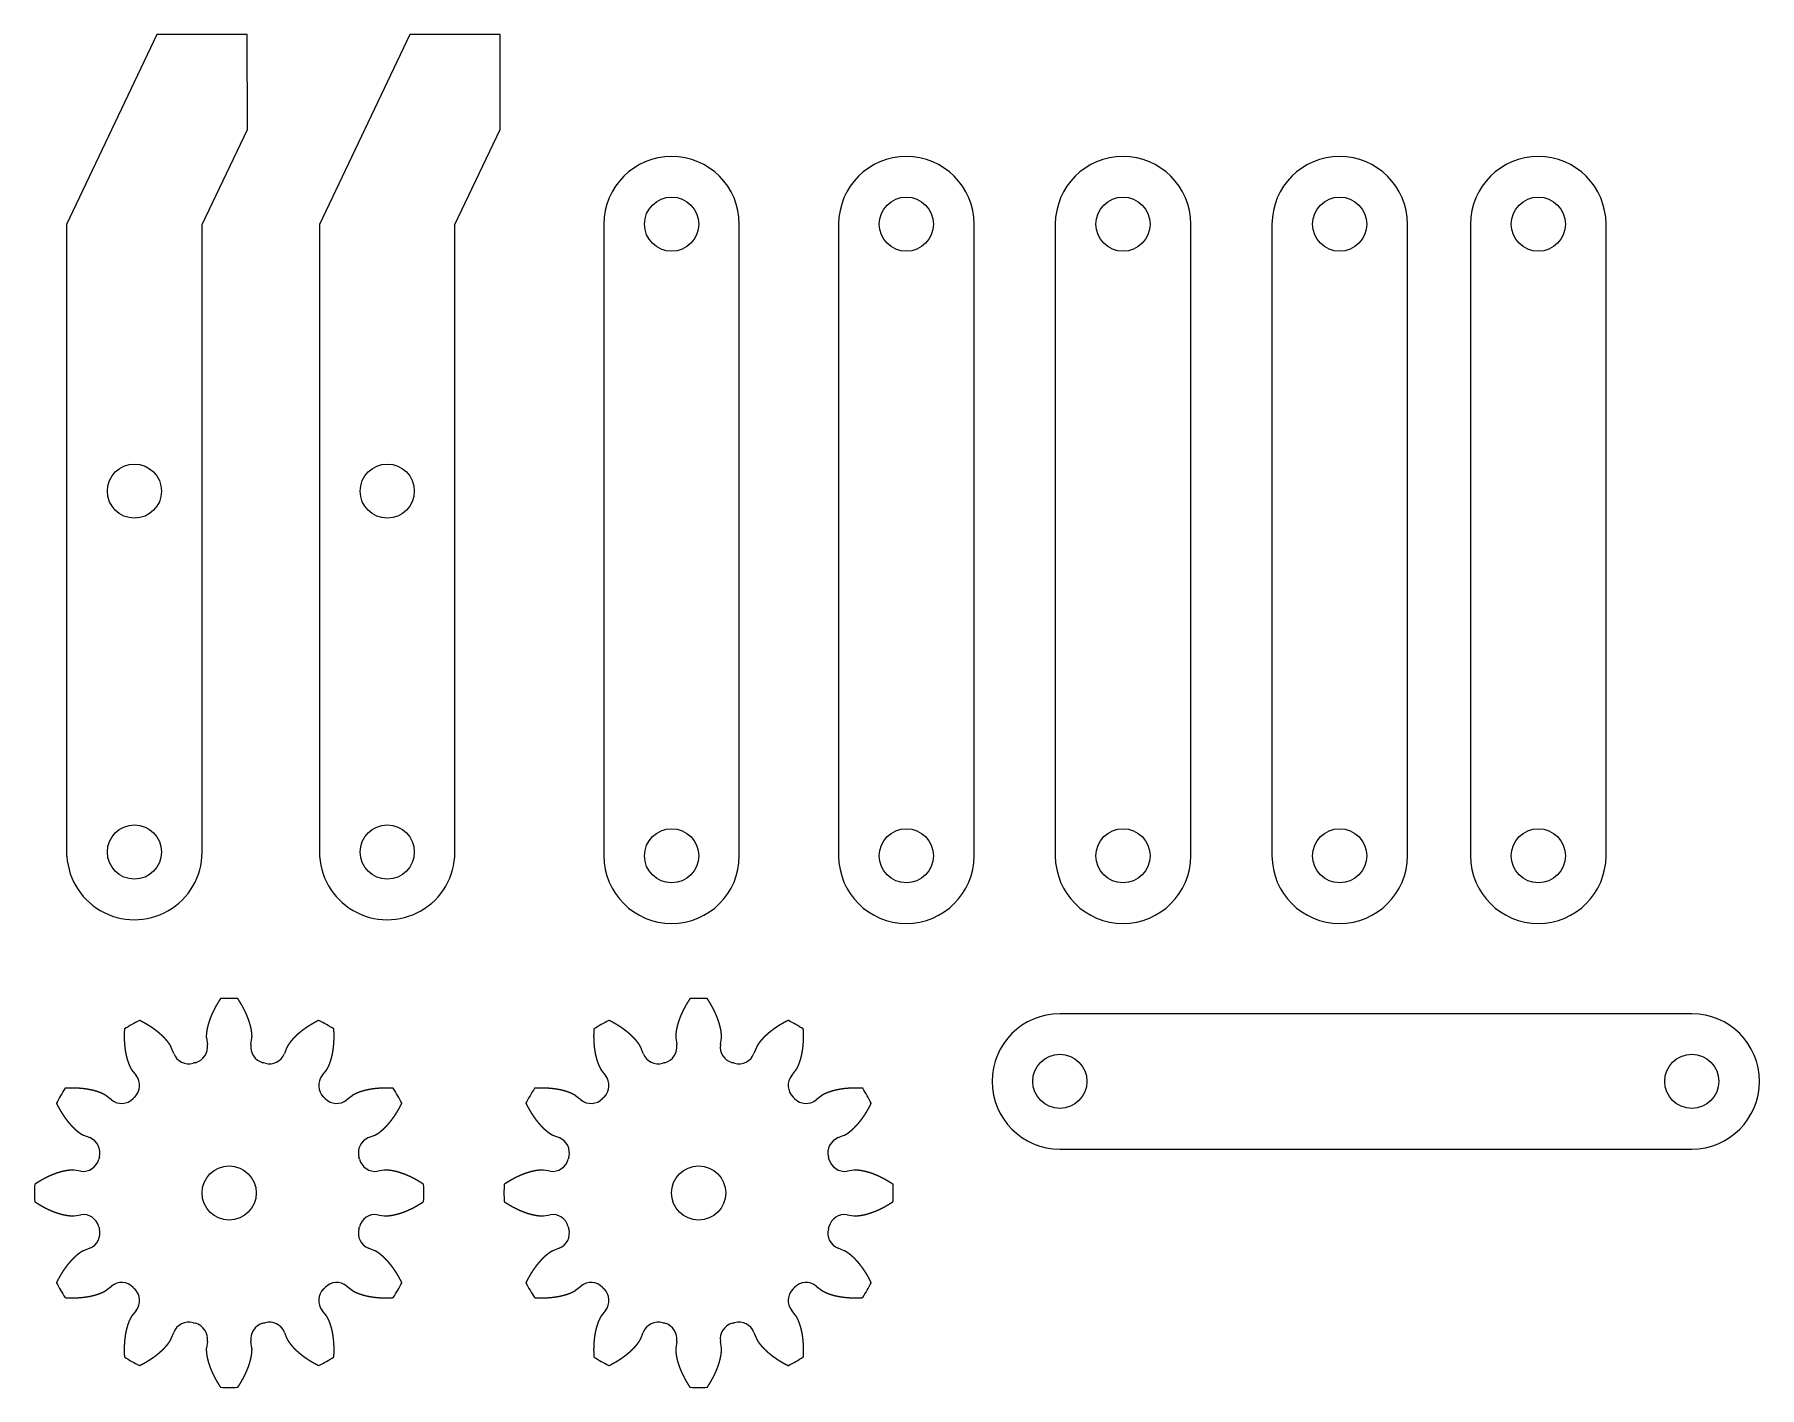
# Model space of a CAD drawing. Header units: millimetres. Extents: x -1.8 to 93.8, y -15 to 60.
import ezdxf

# ---------------------------------------------------------------- set-up
doc = ezdxf.new("R2010")
doc.units = ezdxf.units.MM
doc.layers.get('0').update_dxf_attribs({"linetype": 'CONTINUOUS'})

msp = doc.modelspace()

# ---------------------------------------------------------------- linework, layer by layer
for p, q in [((29.755, 49.495), (29.755, 14.495)), ((5.935, 3.535), (5.797, 3.882)), ((7.738, 4.402), (7.793, 4.033)), ((10.207, 4.033), (10.262, 4.402)), ((12.203, 3.882), (12.065, 3.535)), ((31.935, 3.535), (31.797, 3.882)), ((33.738, 4.402), (33.793, 4.033)), ((36.207, 4.033), (36.262, 4.402)), ((38.203, 3.882), (38.065, 3.535)), ((3.612, 2.621), (3.844, 2.328)), ((14.156, 2.328), (14.388, 2.621)), ((29.612, 2.621), (29.844, 2.328)), ((40.156, 2.328), (40.388, 2.621)), ((2.484, 0.968), (2.191, 1.2)), ((15.809, 1.2), (15.516, 0.968)), ((28.484, 0.968), (28.191, 1.2)), ((41.809, 1.2), (41.516, 0.968)), ((0.93, -0.985), (1.276, -1.123)), ((16.724, -1.123), (17.07, -0.985)), ((26.93, -0.985), (27.276, -1.123)), ((42.724, -1.123), (43.07, -0.985)), ((0.779, -2.981), (0.409, -2.927)), ((17.591, -2.927), (17.221, -2.981)), ((26.779, -2.981), (26.409, -2.927)), ((43.591, -2.927), (43.221, -2.981)), ((0.409, -5.45), (0.779, -5.395)), ((17.221, -5.395), (17.591, -5.45)), ((26.409, -5.45), (26.779, -5.395)), ((43.221, -5.395), (43.591, -5.45)), ((1.276, -7.253), (0.93, -7.391)), ((17.07, -7.391), (16.724, -7.253)), ((27.276, -7.253), (26.93, -7.391)), ((43.07, -7.391), (42.724, -7.253)), ((2.191, -9.576), (2.484, -9.344)), ((15.516, -9.344), (15.809, -9.576)), ((28.191, -9.576), (28.484, -9.344)), ((41.516, -9.344), (41.809, -9.576)), ((3.844, -10.705), (3.612, -10.997)), ((14.388, -10.997), (14.156, -10.705)), ((29.844, -10.705), (29.612, -10.997)), ((40.388, -10.997), (40.156, -10.705)), ((5.797, -12.259), (5.935, -11.912)), ((7.793, -12.41), (7.738, -12.779)), ((10.262, -12.779), (10.207, -12.41)), ((12.065, -11.912), (12.203, -12.259)), ((31.797, -12.259), (31.935, -11.912)), ((33.793, -12.41), (33.738, -12.779)), ((36.262, -12.779), (36.207, -12.41)), ((38.065, -11.912), (38.203, -12.259))]:
    msp.add_line(p, q)
for points in [[(0.013, 14.473, 1), (7.499, 14.932), (7.499, 49.473), (10.008, 54.736), (10.002, 60.006), (5, 60), (0, 49.473), (0, 14.473)], [(14.013, 14.473, 1), (21.499, 14.932), (21.499, 49.473), (24.008, 54.736), (24.002, 60.006), (19, 60), (14, 49.473), (14, 14.473)], [(29.755, 14.495, 1), (37.255, 14.495), (37.255, 49.495, 1), (29.755, 49.495)], [(42.755, 14.495, 1), (50.255, 14.495), (50.255, 49.495, 1), (42.755, 49.495)], [(54.755, 14.495, 1), (62.255, 14.495), (62.255, 49.495, 1), (54.755, 49.495)], [(66.755, 14.495, 1), (74.255, 14.495), (74.255, 49.495, 1), (66.755, 49.495)], [(77.755, 14.495, 1), (85.255, 14.495), (85.255, 49.495, 1), (77.755, 49.495)], [(90.005, -1.755, 1), (90.005, 5.745), (55.005, 5.745, 1), (55.005, -1.755)]]:
    msp.add_lwpolyline(points, format="xyb", close=True)
for centre in [(33.505, 49.495), (46.505, 49.495), (58.505, 49.495), (70.505, 49.495), (81.505, 49.495), (3.756, 34.702), (17.756, 34.702), (3.756, 14.702), (17.756, 14.702), (33.505, 14.495), (46.505, 14.495), (58.505, 14.495), (70.505, 14.495), (81.505, 14.495), (55.005, 1.995), (90.005, 1.995), (9, -4.188), (35, -4.188)]:
    msp.add_circle(centre, 1.5)
for centre, radius, start, end in [((9, -4.188), 10.78, 87.45894, 92.54106), ((35, -4.188), 10.78, 87.45894, 92.54106), ((9, -4.188), 10.78, 117.45894, 122.54106), ((9, -4.188), 10.78, 57.45894, 62.54106), ((35, -4.188), 10.78, 117.45894, 122.54106), ((35, -4.188), 10.78, 57.45894, 62.54106), ((6.902, 3.902), 0.9, -75.46454, 8.35396), ((11.098, 3.902), 0.9, 171.64604, 255.46454), ((32.902, 3.902), 0.9, -75.46454, 8.35396), ((37.098, 3.902), 0.9, 171.64604, 255.46454), ((6.771, 3.867), 0.9, 201.64604, 285.46454), ((9, -4.188), 7.458, 104.53546, 105.46454), ((9, -4.188), 7.458, 74.53546, 75.46454), ((11.229, 3.867), 0.9, 254.53546, 338.35396), ((32.771, 3.867), 0.9, 201.64604, 285.46454), ((35, -4.188), 7.458, 104.53546, 105.46454), ((35, -4.188), 7.458, 74.53546, 75.46454), ((37.229, 3.867), 0.9, 254.53546, 338.35396), ((3.138, 1.77), 0.9, -45.46454, 38.35396), ((14.862, 1.77), 0.9, 141.64604, 225.46454), ((29.138, 1.77), 0.9, -45.46454, 38.35396), ((40.862, 1.77), 0.9, 141.64604, 225.46454), ((9, -4.188), 10.78, 147.45894, 152.54106), ((3.042, 1.674), 0.9, 231.64604, 315.46454), ((9, -4.188), 7.458, 134.53546, 135.46454), ((9, -4.188), 7.458, 44.53546, 45.46454), ((14.958, 1.674), 0.9, 224.53546, 308.35396), ((9, -4.188), 10.78, 27.45894, 32.54106), ((35, -4.188), 10.78, 147.45894, 152.54106), ((29.042, 1.674), 0.9, 231.64604, 315.46454), ((35, -4.188), 7.458, 134.53546, 135.46454), ((35, -4.188), 7.458, 44.53546, 45.46454), ((40.958, 1.674), 0.9, 224.53546, 308.35396), ((35, -4.188), 10.78, 27.45894, 32.54106), ((0.944, -1.96), 0.9, -15.46454, 68.35396), ((17.056, -1.96), 0.9, 111.64604, 195.46454), ((26.944, -1.96), 0.9, -15.46454, 68.35396), ((43.056, -1.96), 0.9, 111.64604, 195.46454), ((0.909, -2.09), 0.9, 261.64604, 345.46454), ((9, -4.188), 7.458, 164.53546, 165.46454), ((9, -4.188), 7.458, 14.53546, 15.46454), ((17.091, -2.09), 0.9, 194.53546, 278.35396), ((26.909, -2.09), 0.9, 261.64604, 345.46454), ((35, -4.188), 7.458, 164.53546, 165.46454), ((35, -4.188), 7.458, 14.53546, 15.46454), ((43.091, -2.09), 0.9, 194.53546, 278.35396), ((9, -4.188), 10.78, 177.45894, 182.54106), ((9, -4.188), 10.78, -2.54106, 2.54106), ((35, -4.188), 10.78, 177.45894, 182.54106), ((35, -4.188), 10.78, -2.54106, 2.54106), ((0.909, -6.286), 0.9, 14.53546, 98.35396), ((17.091, -6.286), 0.9, 81.64604, 165.46454), ((26.909, -6.286), 0.9, 14.53546, 98.35396), ((43.091, -6.286), 0.9, 81.64604, 165.46454), ((0.944, -6.417), 0.9, -68.35396, 15.46454), ((9, -4.188), 7.458, 194.53546, 195.46454), ((17.056, -6.417), 0.9, 164.53546, 248.35396), ((9, -4.188), 7.458, 344.53546, 345.46454), ((26.944, -6.417), 0.9, -68.35396, 15.46454), ((35, -4.188), 7.458, 194.53546, 195.46454), ((43.056, -6.417), 0.9, 164.53546, 248.35396), ((35, -4.188), 7.458, 344.53546, 345.46454), ((9, -4.188), 10.78, 207.45894, 212.54106), ((3.042, -10.05), 0.9, 44.53546, 128.35396), ((9, -4.188), 7.458, 224.53546, 225.46454), ((3.138, -10.146), 0.9, -38.35396, 45.46454), ((14.862, -10.146), 0.9, 134.53546, 218.35396), ((9, -4.188), 7.458, 314.53546, 315.46454), ((14.958, -10.05), 0.9, 51.64604, 135.46454), ((9, -4.188), 10.78, 327.45894, 332.54106), ((35, -4.188), 10.78, 207.45894, 212.54106), ((29.042, -10.05), 0.9, 44.53546, 128.35396), ((35, -4.188), 7.458, 224.53546, 225.46454), ((29.138, -10.146), 0.9, -38.35396, 45.46454), ((40.862, -10.146), 0.9, 134.53546, 218.35396), ((35, -4.188), 7.458, 314.53546, 315.46454), ((40.958, -10.05), 0.9, 51.64604, 135.46454), ((35, -4.188), 10.78, 327.45894, 332.54106), ((6.771, -12.244), 0.9, 74.53546, 158.35396), ((9, -4.188), 7.458, 254.53546, 255.46454), ((6.902, -12.279), 0.9, -8.35396, 75.46454), ((11.098, -12.279), 0.9, 104.53546, 188.35396), ((9, -4.188), 7.458, 284.53546, 285.46454), ((11.229, -12.244), 0.9, 21.64604, 105.46454), ((32.771, -12.244), 0.9, 74.53546, 158.35396), ((35, -4.188), 7.458, 254.53546, 255.46454), ((32.902, -12.279), 0.9, -8.35396, 75.46454), ((37.098, -12.279), 0.9, 104.53546, 188.35396), ((35, -4.188), 7.458, 284.53546, 285.46454), ((37.229, -12.244), 0.9, 21.64604, 105.46454), ((9, -4.188), 10.78, 237.45894, 242.54106), ((9, -4.188), 10.78, 297.45894, 302.54106), ((35, -4.188), 10.78, 237.45894, 242.54106), ((35, -4.188), 10.78, 297.45894, 302.54106), ((9, -4.188), 10.78, 267.45894, 272.54106), ((35, -4.188), 10.78, 267.45894, 272.54106)]:
    msp.add_arc(centre, radius, start, end)
for points in [[(8.522, 6.581), (8.518, 6.575), (8.51, 6.563), (8.498, 6.545), (8.482, 6.521), (8.463, 6.491), (8.443, 6.46), (8.424, 6.43), (8.405, 6.4), (8.386, 6.369), (8.368, 6.339), (8.349, 6.308), (8.331, 6.278), (8.313, 6.247), (8.296, 6.217), (8.278, 6.186), (8.261, 6.155), (8.244, 6.124), (8.227, 6.094), (8.211, 6.063), (8.195, 6.032), (8.179, 6.001), (8.163, 5.97), (8.147, 5.939), (8.132, 5.908), (8.117, 5.877), (8.102, 5.846), (8.087, 5.815), (8.073, 5.783), (8.059, 5.752), (8.045, 5.721), (8.031, 5.69), (8.018, 5.658), (8.005, 5.627), (7.992, 5.596), (7.979, 5.564), (7.967, 5.533), (7.955, 5.502), (7.943, 5.47), (7.931, 5.439), (7.92, 5.407), (7.909, 5.376), (7.898, 5.344), (7.888, 5.313), (7.878, 5.281), (7.868, 5.25), (7.858, 5.218), (7.849, 5.187), (7.84, 5.155), (7.831, 5.124), (7.823, 5.092), (7.815, 5.061), (7.807, 5.029), (7.799, 4.997), (7.792, 4.966), (7.786, 4.934), (7.779, 4.903), (7.773, 4.871), (7.767, 4.84), (7.762, 4.808), (7.757, 4.777), (7.753, 4.745), (7.749, 4.714), (7.745, 4.683), (7.742, 4.651), (7.74, 4.62), (7.737, 4.589), (7.735, 4.557), (7.734, 4.526), (7.733, 4.495), (7.733, 4.464), (7.734, 4.439), (7.736, 4.421), (7.738, 4.409), (7.738, 4.402)], [(10.262, 4.402), (10.262, 4.409), (10.264, 4.421), (10.266, 4.439), (10.267, 4.464), (10.267, 4.495), (10.266, 4.526), (10.265, 4.557), (10.263, 4.589), (10.26, 4.62), (10.258, 4.651), (10.255, 4.683), (10.251, 4.714), (10.247, 4.745), (10.243, 4.777), (10.238, 4.808), (10.233, 4.84), (10.227, 4.871), (10.221, 4.903), (10.214, 4.934), (10.208, 4.966), (10.201, 4.997), (10.193, 5.029), (10.185, 5.061), (10.177, 5.092), (10.169, 5.124), (10.16, 5.155), (10.151, 5.187), (10.142, 5.218), (10.132, 5.25), (10.122, 5.281), (10.112, 5.313), (10.102, 5.344), (10.091, 5.376), (10.08, 5.407), (10.069, 5.439), (10.057, 5.47), (10.045, 5.502), (10.033, 5.533), (10.021, 5.564), (10.008, 5.596), (9.995, 5.627), (9.982, 5.658), (9.969, 5.69), (9.955, 5.721), (9.941, 5.752), (9.927, 5.783), (9.913, 5.815), (9.898, 5.846), (9.883, 5.877), (9.868, 5.908), (9.853, 5.939), (9.837, 5.97), (9.821, 6.001), (9.805, 6.032), (9.789, 6.063), (9.773, 6.094), (9.756, 6.124), (9.739, 6.155), (9.722, 6.186), (9.704, 6.217), (9.687, 6.247), (9.669, 6.278), (9.651, 6.308), (9.632, 6.339), (9.614, 6.369), (9.595, 6.4), (9.576, 6.43), (9.557, 6.46), (9.537, 6.491), (9.518, 6.521), (9.502, 6.545), (9.49, 6.563), (9.482, 6.575), (9.478, 6.581)], [(34.522, 6.581), (34.518, 6.575), (34.51, 6.563), (34.498, 6.545), (34.482, 6.521), (34.463, 6.491), (34.443, 6.46), (34.424, 6.43), (34.405, 6.4), (34.386, 6.369), (34.368, 6.339), (34.349, 6.308), (34.331, 6.278), (34.313, 6.247), (34.296, 6.217), (34.278, 6.186), (34.261, 6.155), (34.244, 6.124), (34.227, 6.094), (34.211, 6.063), (34.195, 6.032), (34.179, 6.001), (34.163, 5.97), (34.147, 5.939), (34.132, 5.908), (34.117, 5.877), (34.102, 5.846), (34.087, 5.815), (34.073, 5.783), (34.059, 5.752), (34.045, 5.721), (34.031, 5.69), (34.018, 5.658), (34.005, 5.627), (33.992, 5.596), (33.979, 5.564), (33.967, 5.533), (33.955, 5.502), (33.943, 5.47), (33.931, 5.439), (33.92, 5.407), (33.909, 5.376), (33.898, 5.344), (33.888, 5.313), (33.878, 5.281), (33.868, 5.25), (33.858, 5.218), (33.849, 5.187), (33.84, 5.155), (33.831, 5.124), (33.823, 5.092), (33.815, 5.061), (33.807, 5.029), (33.799, 4.997), (33.792, 4.966), (33.786, 4.934), (33.779, 4.903), (33.773, 4.871), (33.767, 4.84), (33.762, 4.808), (33.757, 4.777), (33.753, 4.745), (33.749, 4.714), (33.745, 4.683), (33.742, 4.651), (33.74, 4.62), (33.737, 4.589), (33.735, 4.557), (33.734, 4.526), (33.733, 4.495), (33.733, 4.464), (33.734, 4.439), (33.736, 4.421), (33.738, 4.409), (33.738, 4.402)], [(36.262, 4.402), (36.262, 4.409), (36.264, 4.421), (36.266, 4.439), (36.267, 4.464), (36.267, 4.495), (36.266, 4.526), (36.265, 4.557), (36.263, 4.589), (36.26, 4.62), (36.258, 4.651), (36.255, 4.683), (36.251, 4.714), (36.247, 4.745), (36.243, 4.777), (36.238, 4.808), (36.233, 4.84), (36.227, 4.871), (36.221, 4.903), (36.214, 4.934), (36.208, 4.966), (36.201, 4.997), (36.193, 5.029), (36.185, 5.061), (36.177, 5.092), (36.169, 5.124), (36.16, 5.155), (36.151, 5.187), (36.142, 5.218), (36.132, 5.25), (36.122, 5.281), (36.112, 5.313), (36.102, 5.344), (36.091, 5.376), (36.08, 5.407), (36.069, 5.439), (36.057, 5.47), (36.045, 5.502), (36.033, 5.533), (36.021, 5.564), (36.008, 5.596), (35.995, 5.627), (35.982, 5.658), (35.969, 5.69), (35.955, 5.721), (35.941, 5.752), (35.927, 5.783), (35.913, 5.815), (35.898, 5.846), (35.883, 5.877), (35.868, 5.908), (35.853, 5.939), (35.837, 5.97), (35.821, 6.001), (35.805, 6.032), (35.789, 6.063), (35.773, 6.094), (35.756, 6.124), (35.739, 6.155), (35.722, 6.186), (35.704, 6.217), (35.687, 6.247), (35.669, 6.278), (35.651, 6.308), (35.632, 6.339), (35.614, 6.369), (35.595, 6.4), (35.576, 6.43), (35.557, 6.46), (35.537, 6.491), (35.518, 6.521), (35.502, 6.545), (35.49, 6.563), (35.482, 6.575), (35.478, 6.581)], [(3.201, 4.899), (3.201, 4.892), (3.2, 4.878), (3.199, 4.856), (3.197, 4.827), (3.195, 4.791), (3.193, 4.755), (3.192, 4.72), (3.191, 4.684), (3.19, 4.648), (3.189, 4.612), (3.188, 4.577), (3.188, 4.541), (3.188, 4.506), (3.188, 4.47), (3.188, 4.435), (3.188, 4.4), (3.189, 4.365), (3.19, 4.33), (3.191, 4.295), (3.193, 4.26), (3.194, 4.225), (3.196, 4.19), (3.198, 4.156), (3.2, 4.121), (3.203, 4.087), (3.205, 4.052), (3.208, 4.018), (3.211, 3.984), (3.215, 3.95), (3.218, 3.916), (3.222, 3.882), (3.226, 3.848), (3.23, 3.814), (3.235, 3.781), (3.24, 3.747), (3.245, 3.714), (3.25, 3.681), (3.255, 3.648), (3.261, 3.615), (3.267, 3.582), (3.273, 3.549), (3.28, 3.516), (3.286, 3.484), (3.293, 3.451), (3.3, 3.419), (3.308, 3.387), (3.316, 3.355), (3.323, 3.323), (3.332, 3.292), (3.34, 3.26), (3.349, 3.229), (3.358, 3.198), (3.367, 3.167), (3.377, 3.136), (3.387, 3.105), (3.397, 3.075), (3.408, 3.044), (3.419, 3.014), (3.43, 2.984), (3.441, 2.954), (3.453, 2.925), (3.465, 2.896), (3.478, 2.867), (3.491, 2.838), (3.504, 2.81), (3.518, 2.782), (3.532, 2.753), (3.546, 2.726), (3.561, 2.698), (3.577, 2.671), (3.59, 2.651), (3.601, 2.635), (3.608, 2.626), (3.612, 2.621)], [(5.797, 3.882), (5.795, 3.888), (5.79, 3.899), (5.782, 3.916), (5.771, 3.938), (5.756, 3.965), (5.739, 3.992), (5.722, 4.018), (5.705, 4.044), (5.687, 4.07), (5.669, 4.096), (5.651, 4.122), (5.633, 4.147), (5.614, 4.172), (5.594, 4.197), (5.574, 4.222), (5.553, 4.247), (5.533, 4.271), (5.512, 4.295), (5.49, 4.319), (5.469, 4.343), (5.447, 4.367), (5.425, 4.391), (5.402, 4.414), (5.379, 4.437), (5.356, 4.461), (5.333, 4.484), (5.31, 4.506), (5.286, 4.529), (5.262, 4.552), (5.237, 4.574), (5.213, 4.596), (5.188, 4.618), (5.163, 4.64), (5.138, 4.662), (5.112, 4.683), (5.086, 4.705), (5.06, 4.726), (5.034, 4.747), (5.008, 4.768), (4.981, 4.789), (4.954, 4.81), (4.927, 4.83), (4.9, 4.851), (4.873, 4.871), (4.845, 4.891), (4.817, 4.911), (4.789, 4.931), (4.761, 4.95), (4.732, 4.97), (4.704, 4.989), (4.675, 5.009), (4.646, 5.028), (4.617, 5.047), (4.587, 5.065), (4.558, 5.084), (4.528, 5.102), (4.498, 5.121), (4.468, 5.139), (4.438, 5.157), (4.407, 5.175), (4.377, 5.192), (4.346, 5.21), (4.315, 5.227), (4.284, 5.245), (4.253, 5.262), (4.221, 5.279), (4.19, 5.296), (4.158, 5.312), (4.126, 5.329), (4.094, 5.345), (4.068, 5.358), (4.049, 5.368), (4.036, 5.374), (4.029, 5.377)], [(13.971, 5.377), (13.964, 5.374), (13.951, 5.368), (13.932, 5.358), (13.906, 5.345), (13.874, 5.329), (13.842, 5.312), (13.81, 5.296), (13.779, 5.279), (13.747, 5.262), (13.716, 5.245), (13.685, 5.227), (13.654, 5.21), (13.623, 5.192), (13.593, 5.175), (13.562, 5.157), (13.532, 5.139), (13.502, 5.121), (13.472, 5.102), (13.442, 5.084), (13.413, 5.065), (13.383, 5.047), (13.354, 5.028), (13.325, 5.009), (13.296, 4.989), (13.268, 4.97), (13.239, 4.95), (13.211, 4.931), (13.183, 4.911), (13.155, 4.891), (13.127, 4.871), (13.1, 4.851), (13.073, 4.83), (13.046, 4.81), (13.019, 4.789), (12.992, 4.768), (12.966, 4.747), (12.94, 4.726), (12.914, 4.705), (12.888, 4.683), (12.862, 4.662), (12.837, 4.64), (12.812, 4.618), (12.787, 4.596), (12.763, 4.574), (12.738, 4.552), (12.714, 4.529), (12.69, 4.506), (12.667, 4.484), (12.644, 4.461), (12.621, 4.437), (12.598, 4.414), (12.575, 4.391), (12.553, 4.367), (12.531, 4.343), (12.51, 4.319), (12.488, 4.295), (12.467, 4.271), (12.447, 4.247), (12.426, 4.222), (12.406, 4.197), (12.386, 4.172), (12.367, 4.147), (12.349, 4.122), (12.331, 4.096), (12.313, 4.07), (12.295, 4.044), (12.278, 4.018), (12.261, 3.992), (12.244, 3.965), (12.229, 3.938), (12.218, 3.916), (12.21, 3.899), (12.205, 3.888), (12.203, 3.882)], [(14.388, 2.621), (14.392, 2.626), (14.399, 2.635), (14.41, 2.651), (14.423, 2.671), (14.439, 2.698), (14.454, 2.726), (14.468, 2.753), (14.482, 2.782), (14.496, 2.81), (14.509, 2.838), (14.522, 2.867), (14.535, 2.896), (14.547, 2.925), (14.559, 2.954), (14.57, 2.984), (14.581, 3.014), (14.592, 3.044), (14.603, 3.075), (14.613, 3.105), (14.623, 3.136), (14.633, 3.167), (14.642, 3.198), (14.651, 3.229), (14.66, 3.26), (14.668, 3.292), (14.677, 3.323), (14.684, 3.355), (14.692, 3.387), (14.7, 3.419), (14.707, 3.451), (14.714, 3.484), (14.72, 3.516), (14.727, 3.549), (14.733, 3.582), (14.739, 3.615), (14.745, 3.648), (14.75, 3.681), (14.755, 3.714), (14.76, 3.747), (14.765, 3.781), (14.77, 3.814), (14.774, 3.848), (14.778, 3.882), (14.782, 3.916), (14.785, 3.95), (14.789, 3.984), (14.792, 4.018), (14.795, 4.052), (14.797, 4.087), (14.8, 4.121), (14.802, 4.156), (14.804, 4.19), (14.806, 4.225), (14.807, 4.26), (14.809, 4.295), (14.81, 4.33), (14.811, 4.365), (14.812, 4.4), (14.812, 4.435), (14.812, 4.47), (14.812, 4.506), (14.812, 4.541), (14.812, 4.577), (14.811, 4.612), (14.81, 4.648), (14.809, 4.684), (14.808, 4.72), (14.807, 4.755), (14.805, 4.791), (14.803, 4.827), (14.801, 4.856), (14.8, 4.878), (14.799, 4.892), (14.799, 4.899)], [(29.201, 4.899), (29.201, 4.892), (29.2, 4.878), (29.199, 4.856), (29.197, 4.827), (29.195, 4.791), (29.193, 4.755), (29.192, 4.72), (29.191, 4.684), (29.19, 4.648), (29.189, 4.612), (29.188, 4.577), (29.188, 4.541), (29.188, 4.506), (29.188, 4.47), (29.188, 4.435), (29.188, 4.4), (29.189, 4.365), (29.19, 4.33), (29.191, 4.295), (29.193, 4.26), (29.194, 4.225), (29.196, 4.19), (29.198, 4.156), (29.2, 4.121), (29.203, 4.087), (29.205, 4.052), (29.208, 4.018), (29.211, 3.984), (29.215, 3.95), (29.218, 3.916), (29.222, 3.882), (29.226, 3.848), (29.23, 3.814), (29.235, 3.781), (29.24, 3.747), (29.245, 3.714), (29.25, 3.681), (29.255, 3.648), (29.261, 3.615), (29.267, 3.582), (29.273, 3.549), (29.28, 3.516), (29.286, 3.484), (29.293, 3.451), (29.3, 3.419), (29.308, 3.387), (29.316, 3.355), (29.323, 3.323), (29.332, 3.292), (29.34, 3.26), (29.349, 3.229), (29.358, 3.198), (29.367, 3.167), (29.377, 3.136), (29.387, 3.105), (29.397, 3.075), (29.408, 3.044), (29.419, 3.014), (29.43, 2.984), (29.441, 2.954), (29.453, 2.925), (29.465, 2.896), (29.478, 2.867), (29.491, 2.838), (29.504, 2.81), (29.518, 2.782), (29.532, 2.753), (29.546, 2.726), (29.561, 2.698), (29.577, 2.671), (29.59, 2.651), (29.601, 2.635), (29.608, 2.626), (29.612, 2.621)], [(31.797, 3.882), (31.795, 3.888), (31.79, 3.899), (31.782, 3.916), (31.771, 3.938), (31.756, 3.965), (31.739, 3.992), (31.722, 4.018), (31.705, 4.044), (31.687, 4.07), (31.669, 4.096), (31.651, 4.122), (31.633, 4.147), (31.614, 4.172), (31.594, 4.197), (31.574, 4.222), (31.553, 4.247), (31.533, 4.271), (31.512, 4.295), (31.49, 4.319), (31.469, 4.343), (31.447, 4.367), (31.425, 4.391), (31.402, 4.414), (31.379, 4.437), (31.356, 4.461), (31.333, 4.484), (31.31, 4.506), (31.286, 4.529), (31.262, 4.552), (31.237, 4.574), (31.213, 4.596), (31.188, 4.618), (31.163, 4.64), (31.138, 4.662), (31.112, 4.683), (31.086, 4.705), (31.06, 4.726), (31.034, 4.747), (31.008, 4.768), (30.981, 4.789), (30.954, 4.81), (30.927, 4.83), (30.9, 4.851), (30.873, 4.871), (30.845, 4.891), (30.817, 4.911), (30.789, 4.931), (30.761, 4.95), (30.732, 4.97), (30.704, 4.989), (30.675, 5.009), (30.646, 5.028), (30.617, 5.047), (30.587, 5.065), (30.558, 5.084), (30.528, 5.102), (30.498, 5.121), (30.468, 5.139), (30.438, 5.157), (30.407, 5.175), (30.377, 5.192), (30.346, 5.21), (30.315, 5.227), (30.284, 5.245), (30.253, 5.262), (30.221, 5.279), (30.19, 5.296), (30.158, 5.312), (30.126, 5.329), (30.094, 5.345), (30.068, 5.358), (30.049, 5.368), (30.036, 5.374), (30.029, 5.377)], [(39.971, 5.377), (39.964, 5.374), (39.951, 5.368), (39.932, 5.358), (39.906, 5.345), (39.874, 5.329), (39.842, 5.312), (39.81, 5.296), (39.779, 5.279), (39.747, 5.262), (39.716, 5.245), (39.685, 5.227), (39.654, 5.21), (39.623, 5.192), (39.593, 5.175), (39.562, 5.157), (39.532, 5.139), (39.502, 5.121), (39.472, 5.102), (39.442, 5.084), (39.413, 5.065), (39.383, 5.047), (39.354, 5.028), (39.325, 5.009), (39.296, 4.989), (39.268, 4.97), (39.239, 4.95), (39.211, 4.931), (39.183, 4.911), (39.155, 4.891), (39.127, 4.871), (39.1, 4.851), (39.073, 4.83), (39.046, 4.81), (39.019, 4.789), (38.992, 4.768), (38.966, 4.747), (38.94, 4.726), (38.914, 4.705), (38.888, 4.683), (38.862, 4.662), (38.837, 4.64), (38.812, 4.618), (38.787, 4.596), (38.763, 4.574), (38.738, 4.552), (38.714, 4.529), (38.69, 4.506), (38.667, 4.484), (38.644, 4.461), (38.621, 4.437), (38.598, 4.414), (38.575, 4.391), (38.553, 4.367), (38.531, 4.343), (38.51, 4.319), (38.488, 4.295), (38.467, 4.271), (38.447, 4.247), (38.426, 4.222), (38.406, 4.197), (38.386, 4.172), (38.367, 4.147), (38.349, 4.122), (38.331, 4.096), (38.313, 4.07), (38.295, 4.044), (38.278, 4.018), (38.261, 3.992), (38.244, 3.965), (38.229, 3.938), (38.218, 3.916), (38.21, 3.899), (38.205, 3.888), (38.203, 3.882)], [(40.388, 2.621), (40.392, 2.626), (40.399, 2.635), (40.41, 2.651), (40.423, 2.671), (40.439, 2.698), (40.454, 2.726), (40.468, 2.753), (40.482, 2.782), (40.496, 2.81), (40.509, 2.838), (40.522, 2.867), (40.535, 2.896), (40.547, 2.925), (40.559, 2.954), (40.57, 2.984), (40.581, 3.014), (40.592, 3.044), (40.603, 3.075), (40.613, 3.105), (40.623, 3.136), (40.633, 3.167), (40.642, 3.198), (40.651, 3.229), (40.66, 3.26), (40.668, 3.292), (40.677, 3.323), (40.684, 3.355), (40.692, 3.387), (40.7, 3.419), (40.707, 3.451), (40.714, 3.484), (40.72, 3.516), (40.727, 3.549), (40.733, 3.582), (40.739, 3.615), (40.745, 3.648), (40.75, 3.681), (40.755, 3.714), (40.76, 3.747), (40.765, 3.781), (40.77, 3.814), (40.774, 3.848), (40.778, 3.882), (40.782, 3.916), (40.785, 3.95), (40.789, 3.984), (40.792, 4.018), (40.795, 4.052), (40.797, 4.087), (40.8, 4.121), (40.802, 4.156), (40.804, 4.19), (40.806, 4.225), (40.807, 4.26), (40.809, 4.295), (40.81, 4.33), (40.811, 4.365), (40.812, 4.4), (40.812, 4.435), (40.812, 4.47), (40.812, 4.506), (40.812, 4.541), (40.812, 4.577), (40.811, 4.612), (40.81, 4.648), (40.809, 4.684), (40.808, 4.72), (40.807, 4.755), (40.805, 4.791), (40.803, 4.827), (40.801, 4.856), (40.8, 4.878), (40.799, 4.892), (40.799, 4.899)], [(2.191, 1.2), (2.186, 1.203), (2.176, 1.211), (2.161, 1.222), (2.141, 1.235), (2.114, 1.251), (2.086, 1.266), (2.058, 1.28), (2.03, 1.294), (2.002, 1.307), (1.974, 1.321), (1.945, 1.334), (1.916, 1.347), (1.887, 1.359), (1.857, 1.371), (1.828, 1.382), (1.798, 1.393), (1.768, 1.404), (1.737, 1.414), (1.707, 1.425), (1.676, 1.435), (1.645, 1.444), (1.614, 1.454), (1.583, 1.463), (1.552, 1.472), (1.52, 1.48), (1.489, 1.488), (1.457, 1.496), (1.425, 1.504), (1.393, 1.511), (1.36, 1.519), (1.328, 1.526), (1.295, 1.532), (1.263, 1.539), (1.23, 1.545), (1.197, 1.551), (1.164, 1.557), (1.131, 1.562), (1.098, 1.567), (1.064, 1.572), (1.031, 1.577), (0.997, 1.581), (0.964, 1.586), (0.93, 1.59), (0.896, 1.594), (0.862, 1.597), (0.828, 1.601), (0.794, 1.604), (0.76, 1.607), (0.725, 1.609), (0.691, 1.612), (0.656, 1.614), (0.621, 1.616), (0.587, 1.618), (0.552, 1.619), (0.517, 1.621), (0.482, 1.622), (0.447, 1.623), (0.412, 1.623), (0.377, 1.624), (0.341, 1.624), (0.306, 1.624), (0.27, 1.624), (0.235, 1.624), (0.199, 1.623), (0.164, 1.622), (0.128, 1.621), (0.092, 1.62), (0.056, 1.618), (0.021, 1.617), (-0.015, 1.615), (-0.044, 1.613), (-0.066, 1.612), (-0.08, 1.611), (-0.088, 1.61)], [(18.088, 1.61), (18.08, 1.611), (18.066, 1.612), (18.044, 1.613), (18.015, 1.615), (17.979, 1.617), (17.944, 1.618), (17.908, 1.62), (17.872, 1.621), (17.836, 1.622), (17.801, 1.623), (17.765, 1.624), (17.73, 1.624), (17.694, 1.624), (17.659, 1.624), (17.623, 1.624), (17.588, 1.623), (17.553, 1.623), (17.518, 1.622), (17.483, 1.621), (17.448, 1.619), (17.413, 1.618), (17.379, 1.616), (17.344, 1.614), (17.309, 1.612), (17.275, 1.609), (17.24, 1.607), (17.206, 1.604), (17.172, 1.601), (17.138, 1.597), (17.104, 1.594), (17.07, 1.59), (17.036, 1.586), (17.003, 1.581), (16.969, 1.577), (16.936, 1.572), (16.902, 1.567), (16.869, 1.562), (16.836, 1.557), (16.803, 1.551), (16.77, 1.545), (16.737, 1.539), (16.705, 1.532), (16.672, 1.526), (16.64, 1.519), (16.607, 1.511), (16.575, 1.504), (16.543, 1.496), (16.511, 1.488), (16.48, 1.48), (16.448, 1.472), (16.417, 1.463), (16.386, 1.454), (16.355, 1.444), (16.324, 1.435), (16.293, 1.425), (16.263, 1.414), (16.232, 1.404), (16.202, 1.393), (16.172, 1.382), (16.143, 1.371), (16.113, 1.359), (16.084, 1.347), (16.055, 1.334), (16.026, 1.321), (15.998, 1.307), (15.97, 1.294), (15.942, 1.28), (15.914, 1.266), (15.886, 1.251), (15.859, 1.235), (15.839, 1.222), (15.824, 1.211), (15.814, 1.203), (15.809, 1.2)], [(28.191, 1.2), (28.186, 1.203), (28.176, 1.211), (28.161, 1.222), (28.141, 1.235), (28.114, 1.251), (28.086, 1.266), (28.058, 1.28), (28.03, 1.294), (28.002, 1.307), (27.974, 1.321), (27.945, 1.334), (27.916, 1.347), (27.887, 1.359), (27.857, 1.371), (27.828, 1.382), (27.798, 1.393), (27.768, 1.404), (27.737, 1.414), (27.707, 1.425), (27.676, 1.435), (27.645, 1.444), (27.614, 1.454), (27.583, 1.463), (27.552, 1.472), (27.52, 1.48), (27.489, 1.488), (27.457, 1.496), (27.425, 1.504), (27.393, 1.511), (27.36, 1.519), (27.328, 1.526), (27.295, 1.532), (27.263, 1.539), (27.23, 1.545), (27.197, 1.551), (27.164, 1.557), (27.131, 1.562), (27.098, 1.567), (27.064, 1.572), (27.031, 1.577), (26.997, 1.581), (26.964, 1.586), (26.93, 1.59), (26.896, 1.594), (26.862, 1.597), (26.828, 1.601), (26.794, 1.604), (26.76, 1.607), (26.725, 1.609), (26.691, 1.612), (26.656, 1.614), (26.621, 1.616), (26.587, 1.618), (26.552, 1.619), (26.517, 1.621), (26.482, 1.622), (26.447, 1.623), (26.412, 1.623), (26.377, 1.624), (26.341, 1.624), (26.306, 1.624), (26.27, 1.624), (26.235, 1.624), (26.199, 1.623), (26.164, 1.622), (26.128, 1.621), (26.092, 1.62), (26.056, 1.618), (26.021, 1.617), (25.985, 1.615), (25.956, 1.613), (25.934, 1.612), (25.92, 1.611), (25.912, 1.61)], [(44.088, 1.61), (44.08, 1.611), (44.066, 1.612), (44.044, 1.613), (44.015, 1.615), (43.979, 1.617), (43.944, 1.618), (43.908, 1.62), (43.872, 1.621), (43.836, 1.622), (43.801, 1.623), (43.765, 1.624), (43.73, 1.624), (43.694, 1.624), (43.659, 1.624), (43.623, 1.624), (43.588, 1.623), (43.553, 1.623), (43.518, 1.622), (43.483, 1.621), (43.448, 1.619), (43.413, 1.618), (43.379, 1.616), (43.344, 1.614), (43.309, 1.612), (43.275, 1.609), (43.24, 1.607), (43.206, 1.604), (43.172, 1.601), (43.138, 1.597), (43.104, 1.594), (43.07, 1.59), (43.036, 1.586), (43.003, 1.581), (42.969, 1.577), (42.936, 1.572), (42.902, 1.567), (42.869, 1.562), (42.836, 1.557), (42.803, 1.551), (42.77, 1.545), (42.737, 1.539), (42.705, 1.532), (42.672, 1.526), (42.64, 1.519), (42.607, 1.511), (42.575, 1.504), (42.543, 1.496), (42.511, 1.488), (42.48, 1.48), (42.448, 1.472), (42.417, 1.463), (42.386, 1.454), (42.355, 1.444), (42.324, 1.435), (42.293, 1.425), (42.263, 1.414), (42.232, 1.404), (42.202, 1.393), (42.172, 1.382), (42.143, 1.371), (42.113, 1.359), (42.084, 1.347), (42.055, 1.334), (42.026, 1.321), (41.998, 1.307), (41.97, 1.294), (41.942, 1.28), (41.914, 1.266), (41.886, 1.251), (41.859, 1.235), (41.839, 1.222), (41.824, 1.211), (41.814, 1.203), (41.809, 1.2)], [(-0.566, 0.783), (-0.562, 0.776), (-0.556, 0.763), (-0.546, 0.744), (-0.533, 0.718), (-0.517, 0.686), (-0.5, 0.654), (-0.484, 0.622), (-0.467, 0.591), (-0.45, 0.559), (-0.433, 0.528), (-0.416, 0.497), (-0.398, 0.466), (-0.381, 0.435), (-0.363, 0.404), (-0.345, 0.374), (-0.327, 0.344), (-0.309, 0.314), (-0.291, 0.284), (-0.272, 0.254), (-0.253, 0.224), (-0.235, 0.195), (-0.216, 0.166), (-0.197, 0.137), (-0.178, 0.108), (-0.158, 0.079), (-0.139, 0.051), (-0.119, 0.023), (-0.099, -0.005), (-0.079, -0.033), (-0.059, -0.061), (-0.039, -0.088), (-0.019, -0.116), (0.002, -0.143), (0.023, -0.169), (0.044, -0.196), (0.065, -0.222), (0.086, -0.249), (0.107, -0.275), (0.128, -0.3), (0.15, -0.326), (0.172, -0.351), (0.194, -0.376), (0.216, -0.401), (0.238, -0.425), (0.26, -0.45), (0.283, -0.474), (0.305, -0.498), (0.328, -0.521), (0.351, -0.545), (0.374, -0.568), (0.398, -0.59), (0.421, -0.613), (0.445, -0.635), (0.468, -0.657), (0.492, -0.678), (0.517, -0.7), (0.541, -0.721), (0.565, -0.742), (0.59, -0.762), (0.615, -0.782), (0.64, -0.802), (0.665, -0.821), (0.69, -0.839), (0.716, -0.858), (0.742, -0.876), (0.768, -0.893), (0.794, -0.911), (0.82, -0.928), (0.846, -0.944), (0.873, -0.959), (0.895, -0.971), (0.912, -0.978), (0.924, -0.983), (0.93, -0.985)], [(17.07, -0.985), (17.076, -0.983), (17.088, -0.978), (17.105, -0.971), (17.127, -0.959), (17.154, -0.944), (17.18, -0.928), (17.206, -0.911), (17.232, -0.893), (17.258, -0.876), (17.284, -0.858), (17.31, -0.839), (17.335, -0.821), (17.36, -0.802), (17.385, -0.782), (17.41, -0.762), (17.435, -0.742), (17.459, -0.721), (17.483, -0.7), (17.508, -0.678), (17.532, -0.657), (17.555, -0.635), (17.579, -0.613), (17.602, -0.59), (17.626, -0.568), (17.649, -0.545), (17.672, -0.521), (17.695, -0.498), (17.717, -0.474), (17.74, -0.45), (17.762, -0.425), (17.784, -0.401), (17.806, -0.376), (17.828, -0.351), (17.85, -0.326), (17.872, -0.3), (17.893, -0.275), (17.914, -0.249), (17.935, -0.222), (17.956, -0.196), (17.977, -0.169), (17.998, -0.143), (18.019, -0.116), (18.039, -0.088), (18.059, -0.061), (18.079, -0.033), (18.099, -0.005), (18.119, 0.023), (18.139, 0.051), (18.158, 0.079), (18.178, 0.108), (18.197, 0.137), (18.216, 0.166), (18.235, 0.195), (18.253, 0.224), (18.272, 0.254), (18.291, 0.284), (18.309, 0.314), (18.327, 0.344), (18.345, 0.374), (18.363, 0.404), (18.381, 0.435), (18.398, 0.466), (18.416, 0.497), (18.433, 0.528), (18.45, 0.559), (18.467, 0.591), (18.484, 0.622), (18.5, 0.654), (18.517, 0.686), (18.533, 0.718), (18.546, 0.744), (18.556, 0.763), (18.562, 0.776), (18.566, 0.783)], [(25.434, 0.783), (25.438, 0.776), (25.444, 0.763), (25.454, 0.744), (25.467, 0.718), (25.483, 0.686), (25.5, 0.654), (25.516, 0.622), (25.533, 0.591), (25.55, 0.559), (25.567, 0.528), (25.584, 0.497), (25.602, 0.466), (25.619, 0.435), (25.637, 0.404), (25.655, 0.374), (25.673, 0.344), (25.691, 0.314), (25.709, 0.284), (25.728, 0.254), (25.747, 0.224), (25.765, 0.195), (25.784, 0.166), (25.803, 0.137), (25.822, 0.108), (25.842, 0.079), (25.861, 0.051), (25.881, 0.023), (25.901, -0.005), (25.921, -0.033), (25.941, -0.061), (25.961, -0.088), (25.981, -0.116), (26.002, -0.143), (26.023, -0.169), (26.044, -0.196), (26.065, -0.222), (26.086, -0.249), (26.107, -0.275), (26.128, -0.3), (26.15, -0.326), (26.172, -0.351), (26.194, -0.376), (26.216, -0.401), (26.238, -0.425), (26.26, -0.45), (26.283, -0.474), (26.305, -0.498), (26.328, -0.521), (26.351, -0.545), (26.374, -0.568), (26.398, -0.59), (26.421, -0.613), (26.445, -0.635), (26.468, -0.657), (26.492, -0.678), (26.517, -0.7), (26.541, -0.721), (26.565, -0.742), (26.59, -0.762), (26.615, -0.782), (26.64, -0.802), (26.665, -0.821), (26.69, -0.839), (26.716, -0.858), (26.742, -0.876), (26.768, -0.893), (26.794, -0.911), (26.82, -0.928), (26.846, -0.944), (26.873, -0.959), (26.895, -0.971), (26.912, -0.978), (26.924, -0.983), (26.93, -0.985)], [(43.07, -0.985), (43.076, -0.983), (43.088, -0.978), (43.105, -0.971), (43.127, -0.959), (43.154, -0.944), (43.18, -0.928), (43.206, -0.911), (43.232, -0.893), (43.258, -0.876), (43.284, -0.858), (43.31, -0.839), (43.335, -0.821), (43.36, -0.802), (43.385, -0.782), (43.41, -0.762), (43.435, -0.742), (43.459, -0.721), (43.483, -0.7), (43.508, -0.678), (43.532, -0.657), (43.555, -0.635), (43.579, -0.613), (43.602, -0.59), (43.626, -0.568), (43.649, -0.545), (43.672, -0.521), (43.695, -0.498), (43.717, -0.474), (43.74, -0.45), (43.762, -0.425), (43.784, -0.401), (43.806, -0.376), (43.828, -0.351), (43.85, -0.326), (43.872, -0.3), (43.893, -0.275), (43.914, -0.249), (43.935, -0.222), (43.956, -0.196), (43.977, -0.169), (43.998, -0.143), (44.019, -0.116), (44.039, -0.088), (44.059, -0.061), (44.079, -0.033), (44.099, -0.005), (44.119, 0.023), (44.139, 0.051), (44.158, 0.079), (44.178, 0.108), (44.197, 0.137), (44.216, 0.166), (44.235, 0.195), (44.253, 0.224), (44.272, 0.254), (44.291, 0.284), (44.309, 0.314), (44.327, 0.344), (44.345, 0.374), (44.363, 0.404), (44.381, 0.435), (44.398, 0.466), (44.416, 0.497), (44.433, 0.528), (44.45, 0.559), (44.467, 0.591), (44.484, 0.622), (44.5, 0.654), (44.517, 0.686), (44.533, 0.718), (44.546, 0.744), (44.556, 0.763), (44.562, 0.776), (44.566, 0.783)], [(0.409, -2.927), (0.403, -2.926), (0.391, -2.924), (0.372, -2.922), (0.348, -2.921), (0.317, -2.921), (0.286, -2.922), (0.254, -2.924), (0.223, -2.926), (0.192, -2.928), (0.16, -2.931), (0.129, -2.933), (0.098, -2.937), (0.066, -2.941), (0.035, -2.945), (0.003, -2.95), (-0.028, -2.956), (-0.06, -2.961), (-0.091, -2.968), (-0.123, -2.974), (-0.154, -2.981), (-0.186, -2.988), (-0.217, -2.995), (-0.249, -3.003), (-0.28, -3.011), (-0.312, -3.019), (-0.343, -3.028), (-0.375, -3.037), (-0.406, -3.046), (-0.438, -3.056), (-0.47, -3.066), (-0.501, -3.076), (-0.533, -3.086), (-0.564, -3.097), (-0.595, -3.108), (-0.627, -3.119), (-0.658, -3.131), (-0.69, -3.143), (-0.721, -3.155), (-0.753, -3.167), (-0.784, -3.18), (-0.815, -3.193), (-0.847, -3.206), (-0.878, -3.219), (-0.909, -3.233), (-0.94, -3.247), (-0.972, -3.261), (-1.003, -3.275), (-1.034, -3.29), (-1.065, -3.305), (-1.096, -3.32), (-1.127, -3.335), (-1.158, -3.351), (-1.189, -3.367), (-1.22, -3.383), (-1.251, -3.399), (-1.282, -3.416), (-1.313, -3.432), (-1.343, -3.449), (-1.374, -3.467), (-1.405, -3.484), (-1.435, -3.502), (-1.466, -3.52), (-1.497, -3.538), (-1.527, -3.556), (-1.558, -3.574), (-1.588, -3.593), (-1.618, -3.612), (-1.649, -3.631), (-1.679, -3.651), (-1.709, -3.67), (-1.733, -3.686), (-1.751, -3.698), (-1.763, -3.706), (-1.769, -3.71)], [(19.769, -3.71), (19.763, -3.706), (19.751, -3.698), (19.733, -3.686), (19.709, -3.67), (19.679, -3.651), (19.649, -3.631), (19.618, -3.612), (19.588, -3.593), (19.558, -3.574), (19.527, -3.556), (19.497, -3.538), (19.466, -3.52), (19.435, -3.502), (19.405, -3.484), (19.374, -3.467), (19.343, -3.449), (19.313, -3.432), (19.282, -3.416), (19.251, -3.399), (19.22, -3.383), (19.189, -3.367), (19.158, -3.351), (19.127, -3.335), (19.096, -3.32), (19.065, -3.305), (19.034, -3.29), (19.003, -3.275), (18.972, -3.261), (18.94, -3.247), (18.909, -3.233), (18.878, -3.219), (18.847, -3.206), (18.815, -3.193), (18.784, -3.18), (18.753, -3.167), (18.721, -3.155), (18.69, -3.143), (18.658, -3.131), (18.627, -3.119), (18.595, -3.108), (18.564, -3.097), (18.533, -3.086), (18.501, -3.076), (18.47, -3.066), (18.438, -3.056), (18.406, -3.046), (18.375, -3.037), (18.343, -3.028), (18.312, -3.019), (18.28, -3.011), (18.249, -3.003), (18.217, -2.995), (18.186, -2.988), (18.154, -2.981), (18.123, -2.974), (18.091, -2.968), (18.06, -2.961), (18.028, -2.956), (17.997, -2.95), (17.965, -2.945), (17.934, -2.941), (17.902, -2.937), (17.871, -2.933), (17.84, -2.931), (17.808, -2.928), (17.777, -2.926), (17.746, -2.924), (17.714, -2.922), (17.683, -2.921), (17.652, -2.921), (17.628, -2.922), (17.609, -2.924), (17.597, -2.926), (17.591, -2.927)], [(26.409, -2.927), (26.403, -2.926), (26.391, -2.924), (26.372, -2.922), (26.348, -2.921), (26.317, -2.921), (26.286, -2.922), (26.254, -2.924), (26.223, -2.926), (26.192, -2.928), (26.16, -2.931), (26.129, -2.933), (26.098, -2.937), (26.066, -2.941), (26.035, -2.945), (26.003, -2.95), (25.972, -2.956), (25.94, -2.961), (25.909, -2.968), (25.877, -2.974), (25.846, -2.981), (25.814, -2.988), (25.783, -2.995), (25.751, -3.003), (25.72, -3.011), (25.688, -3.019), (25.657, -3.028), (25.625, -3.037), (25.594, -3.046), (25.562, -3.056), (25.53, -3.066), (25.499, -3.076), (25.467, -3.086), (25.436, -3.097), (25.405, -3.108), (25.373, -3.119), (25.342, -3.131), (25.31, -3.143), (25.279, -3.155), (25.247, -3.167), (25.216, -3.18), (25.185, -3.193), (25.153, -3.206), (25.122, -3.219), (25.091, -3.233), (25.06, -3.247), (25.028, -3.261), (24.997, -3.275), (24.966, -3.29), (24.935, -3.305), (24.904, -3.32), (24.873, -3.335), (24.842, -3.351), (24.811, -3.367), (24.78, -3.383), (24.749, -3.399), (24.718, -3.416), (24.687, -3.432), (24.657, -3.449), (24.626, -3.467), (24.595, -3.484), (24.565, -3.502), (24.534, -3.52), (24.503, -3.538), (24.473, -3.556), (24.442, -3.574), (24.412, -3.593), (24.382, -3.612), (24.351, -3.631), (24.321, -3.651), (24.291, -3.67), (24.267, -3.686), (24.249, -3.698), (24.237, -3.706), (24.231, -3.71)], [(45.769, -3.71), (45.763, -3.706), (45.751, -3.698), (45.733, -3.686), (45.709, -3.67), (45.679, -3.651), (45.649, -3.631), (45.618, -3.612), (45.588, -3.593), (45.558, -3.574), (45.527, -3.556), (45.497, -3.538), (45.466, -3.52), (45.435, -3.502), (45.405, -3.484), (45.374, -3.467), (45.343, -3.449), (45.313, -3.432), (45.282, -3.416), (45.251, -3.399), (45.22, -3.383), (45.189, -3.367), (45.158, -3.351), (45.127, -3.335), (45.096, -3.32), (45.065, -3.305), (45.034, -3.29), (45.003, -3.275), (44.972, -3.261), (44.94, -3.247), (44.909, -3.233), (44.878, -3.219), (44.847, -3.206), (44.815, -3.193), (44.784, -3.18), (44.753, -3.167), (44.721, -3.155), (44.69, -3.143), (44.658, -3.131), (44.627, -3.119), (44.595, -3.108), (44.564, -3.097), (44.533, -3.086), (44.501, -3.076), (44.47, -3.066), (44.438, -3.056), (44.406, -3.046), (44.375, -3.037), (44.343, -3.028), (44.312, -3.019), (44.28, -3.011), (44.249, -3.003), (44.217, -2.995), (44.186, -2.988), (44.154, -2.981), (44.123, -2.974), (44.091, -2.968), (44.06, -2.961), (44.028, -2.956), (43.997, -2.95), (43.965, -2.945), (43.934, -2.941), (43.902, -2.937), (43.871, -2.933), (43.84, -2.931), (43.808, -2.928), (43.777, -2.926), (43.746, -2.924), (43.714, -2.922), (43.683, -2.921), (43.652, -2.921), (43.628, -2.922), (43.609, -2.924), (43.597, -2.926), (43.591, -2.927)], [(-1.769, -4.666), (-1.763, -4.67), (-1.751, -4.678), (-1.733, -4.69), (-1.709, -4.706), (-1.679, -4.726), (-1.649, -4.745), (-1.618, -4.764), (-1.588, -4.783), (-1.558, -4.802), (-1.527, -4.82), (-1.497, -4.839), (-1.466, -4.857), (-1.435, -4.875), (-1.405, -4.892), (-1.374, -4.91), (-1.343, -4.927), (-1.313, -4.944), (-1.282, -4.961), (-1.251, -4.977), (-1.22, -4.994), (-1.189, -5.01), (-1.158, -5.025), (-1.127, -5.041), (-1.096, -5.056), (-1.065, -5.072), (-1.034, -5.086), (-1.003, -5.101), (-0.972, -5.115), (-0.94, -5.13), (-0.909, -5.143), (-0.878, -5.157), (-0.847, -5.17), (-0.815, -5.184), (-0.784, -5.196), (-0.753, -5.209), (-0.721, -5.221), (-0.69, -5.234), (-0.658, -5.245), (-0.627, -5.257), (-0.595, -5.268), (-0.564, -5.279), (-0.533, -5.29), (-0.501, -5.3), (-0.47, -5.311), (-0.438, -5.321), (-0.406, -5.33), (-0.375, -5.339), (-0.343, -5.348), (-0.312, -5.357), (-0.28, -5.366), (-0.249, -5.374), (-0.217, -5.381), (-0.186, -5.389), (-0.154, -5.396), (-0.123, -5.402), (-0.091, -5.409), (-0.06, -5.415), (-0.028, -5.421), (0.003, -5.426), (0.035, -5.431), (0.066, -5.436), (0.098, -5.44), (0.129, -5.443), (0.16, -5.446), (0.192, -5.448), (0.223, -5.451), (0.254, -5.453), (0.286, -5.454), (0.317, -5.455), (0.348, -5.455), (0.372, -5.454), (0.391, -5.452), (0.403, -5.451), (0.409, -5.45)], [(17.591, -5.45), (17.597, -5.451), (17.609, -5.452), (17.628, -5.454), (17.652, -5.455), (17.683, -5.455), (17.714, -5.454), (17.746, -5.453), (17.777, -5.451), (17.808, -5.448), (17.84, -5.446), (17.871, -5.443), (17.902, -5.44), (17.934, -5.436), (17.965, -5.431), (17.997, -5.426), (18.028, -5.421), (18.06, -5.415), (18.091, -5.409), (18.123, -5.402), (18.154, -5.396), (18.186, -5.389), (18.217, -5.381), (18.249, -5.374), (18.28, -5.366), (18.312, -5.357), (18.343, -5.348), (18.375, -5.339), (18.406, -5.33), (18.438, -5.321), (18.47, -5.311), (18.501, -5.3), (18.533, -5.29), (18.564, -5.279), (18.595, -5.268), (18.627, -5.257), (18.658, -5.245), (18.69, -5.234), (18.721, -5.221), (18.753, -5.209), (18.784, -5.196), (18.815, -5.184), (18.847, -5.17), (18.878, -5.157), (18.909, -5.143), (18.94, -5.13), (18.972, -5.115), (19.003, -5.101), (19.034, -5.086), (19.065, -5.072), (19.096, -5.056), (19.127, -5.041), (19.158, -5.025), (19.189, -5.01), (19.22, -4.994), (19.251, -4.977), (19.282, -4.961), (19.313, -4.944), (19.343, -4.927), (19.374, -4.91), (19.405, -4.892), (19.435, -4.875), (19.466, -4.857), (19.497, -4.839), (19.527, -4.82), (19.558, -4.802), (19.588, -4.783), (19.618, -4.764), (19.649, -4.745), (19.679, -4.726), (19.709, -4.706), (19.733, -4.69), (19.751, -4.678), (19.763, -4.67), (19.769, -4.666)], [(24.231, -4.666), (24.237, -4.67), (24.249, -4.678), (24.267, -4.69), (24.291, -4.706), (24.321, -4.726), (24.351, -4.745), (24.382, -4.764), (24.412, -4.783), (24.442, -4.802), (24.473, -4.82), (24.503, -4.839), (24.534, -4.857), (24.565, -4.875), (24.595, -4.892), (24.626, -4.91), (24.657, -4.927), (24.687, -4.944), (24.718, -4.961), (24.749, -4.977), (24.78, -4.994), (24.811, -5.01), (24.842, -5.025), (24.873, -5.041), (24.904, -5.056), (24.935, -5.072), (24.966, -5.086), (24.997, -5.101), (25.028, -5.115), (25.06, -5.13), (25.091, -5.143), (25.122, -5.157), (25.153, -5.17), (25.185, -5.184), (25.216, -5.196), (25.247, -5.209), (25.279, -5.221), (25.31, -5.234), (25.342, -5.245), (25.373, -5.257), (25.405, -5.268), (25.436, -5.279), (25.467, -5.29), (25.499, -5.3), (25.53, -5.311), (25.562, -5.321), (25.594, -5.33), (25.625, -5.339), (25.657, -5.348), (25.688, -5.357), (25.72, -5.366), (25.751, -5.374), (25.783, -5.381), (25.814, -5.389), (25.846, -5.396), (25.877, -5.402), (25.909, -5.409), (25.94, -5.415), (25.972, -5.421), (26.003, -5.426), (26.035, -5.431), (26.066, -5.436), (26.098, -5.44), (26.129, -5.443), (26.16, -5.446), (26.192, -5.448), (26.223, -5.451), (26.254, -5.453), (26.286, -5.454), (26.317, -5.455), (26.348, -5.455), (26.372, -5.454), (26.391, -5.452), (26.403, -5.451), (26.409, -5.45)], [(43.591, -5.45), (43.597, -5.451), (43.609, -5.452), (43.628, -5.454), (43.652, -5.455), (43.683, -5.455), (43.714, -5.454), (43.746, -5.453), (43.777, -5.451), (43.808, -5.448), (43.84, -5.446), (43.871, -5.443), (43.902, -5.44), (43.934, -5.436), (43.965, -5.431), (43.997, -5.426), (44.028, -5.421), (44.06, -5.415), (44.091, -5.409), (44.123, -5.402), (44.154, -5.396), (44.186, -5.389), (44.217, -5.381), (44.249, -5.374), (44.28, -5.366), (44.312, -5.357), (44.343, -5.348), (44.375, -5.339), (44.406, -5.33), (44.438, -5.321), (44.47, -5.311), (44.501, -5.3), (44.533, -5.29), (44.564, -5.279), (44.595, -5.268), (44.627, -5.257), (44.658, -5.245), (44.69, -5.234), (44.721, -5.221), (44.753, -5.209), (44.784, -5.196), (44.815, -5.184), (44.847, -5.17), (44.878, -5.157), (44.909, -5.143), (44.94, -5.13), (44.972, -5.115), (45.003, -5.101), (45.034, -5.086), (45.065, -5.072), (45.096, -5.056), (45.127, -5.041), (45.158, -5.025), (45.189, -5.01), (45.22, -4.994), (45.251, -4.977), (45.282, -4.961), (45.313, -4.944), (45.343, -4.927), (45.374, -4.91), (45.405, -4.892), (45.435, -4.875), (45.466, -4.857), (45.497, -4.839), (45.527, -4.82), (45.558, -4.802), (45.588, -4.783), (45.618, -4.764), (45.649, -4.745), (45.679, -4.726), (45.709, -4.706), (45.733, -4.69), (45.751, -4.678), (45.763, -4.67), (45.769, -4.666)], [(0.93, -7.391), (0.924, -7.393), (0.912, -7.398), (0.895, -7.406), (0.873, -7.417), (0.846, -7.432), (0.82, -7.449), (0.794, -7.466), (0.768, -7.483), (0.742, -7.501), (0.716, -7.519), (0.69, -7.537), (0.665, -7.556), (0.64, -7.575), (0.615, -7.594), (0.59, -7.614), (0.565, -7.635), (0.541, -7.656), (0.517, -7.677), (0.492, -7.698), (0.468, -7.719), (0.445, -7.741), (0.421, -7.764), (0.398, -7.786), (0.374, -7.809), (0.351, -7.832), (0.328, -7.855), (0.305, -7.879), (0.283, -7.903), (0.26, -7.927), (0.238, -7.951), (0.216, -7.975), (0.194, -8), (0.172, -8.025), (0.15, -8.051), (0.128, -8.076), (0.107, -8.102), (0.086, -8.128), (0.065, -8.154), (0.044, -8.18), (0.023, -8.207), (0.002, -8.234), (-0.019, -8.261), (-0.039, -8.288), (-0.059, -8.316), (-0.079, -8.343), (-0.099, -8.371), (-0.119, -8.399), (-0.139, -8.427), (-0.158, -8.456), (-0.178, -8.484), (-0.197, -8.513), (-0.216, -8.542), (-0.235, -8.571), (-0.253, -8.601), (-0.272, -8.63), (-0.291, -8.66), (-0.309, -8.69), (-0.327, -8.72), (-0.345, -8.75), (-0.363, -8.781), (-0.381, -8.811), (-0.398, -8.842), (-0.416, -8.873), (-0.433, -8.904), (-0.45, -8.935), (-0.467, -8.967), (-0.484, -8.999), (-0.5, -9.03), (-0.517, -9.062), (-0.533, -9.094), (-0.546, -9.12), (-0.556, -9.14), (-0.562, -9.152), (-0.566, -9.159)], [(18.566, -9.159), (18.562, -9.152), (18.556, -9.14), (18.546, -9.12), (18.533, -9.094), (18.517, -9.062), (18.5, -9.03), (18.484, -8.999), (18.467, -8.967), (18.45, -8.935), (18.433, -8.904), (18.416, -8.873), (18.398, -8.842), (18.381, -8.811), (18.363, -8.781), (18.345, -8.75), (18.327, -8.72), (18.309, -8.69), (18.291, -8.66), (18.272, -8.63), (18.253, -8.601), (18.235, -8.571), (18.216, -8.542), (18.197, -8.513), (18.178, -8.484), (18.158, -8.456), (18.139, -8.427), (18.119, -8.399), (18.099, -8.371), (18.079, -8.343), (18.059, -8.316), (18.039, -8.288), (18.019, -8.261), (17.998, -8.234), (17.977, -8.207), (17.956, -8.18), (17.935, -8.154), (17.914, -8.128), (17.893, -8.102), (17.872, -8.076), (17.85, -8.051), (17.828, -8.025), (17.806, -8), (17.784, -7.975), (17.762, -7.951), (17.74, -7.927), (17.717, -7.903), (17.695, -7.879), (17.672, -7.855), (17.649, -7.832), (17.626, -7.809), (17.602, -7.786), (17.579, -7.764), (17.555, -7.741), (17.532, -7.719), (17.508, -7.698), (17.483, -7.677), (17.459, -7.656), (17.435, -7.635), (17.41, -7.614), (17.385, -7.594), (17.36, -7.575), (17.335, -7.556), (17.31, -7.537), (17.284, -7.519), (17.258, -7.501), (17.232, -7.483), (17.206, -7.466), (17.18, -7.449), (17.154, -7.432), (17.127, -7.417), (17.105, -7.406), (17.088, -7.398), (17.076, -7.393), (17.07, -7.391)], [(26.93, -7.391), (26.924, -7.393), (26.912, -7.398), (26.895, -7.406), (26.873, -7.417), (26.846, -7.432), (26.82, -7.449), (26.794, -7.466), (26.768, -7.483), (26.742, -7.501), (26.716, -7.519), (26.69, -7.537), (26.665, -7.556), (26.64, -7.575), (26.615, -7.594), (26.59, -7.614), (26.565, -7.635), (26.541, -7.656), (26.517, -7.677), (26.492, -7.698), (26.468, -7.719), (26.445, -7.741), (26.421, -7.764), (26.398, -7.786), (26.374, -7.809), (26.351, -7.832), (26.328, -7.855), (26.305, -7.879), (26.283, -7.903), (26.26, -7.927), (26.238, -7.951), (26.216, -7.975), (26.194, -8), (26.172, -8.025), (26.15, -8.051), (26.128, -8.076), (26.107, -8.102), (26.086, -8.128), (26.065, -8.154), (26.044, -8.18), (26.023, -8.207), (26.002, -8.234), (25.981, -8.261), (25.961, -8.288), (25.941, -8.316), (25.921, -8.343), (25.901, -8.371), (25.881, -8.399), (25.861, -8.427), (25.842, -8.456), (25.822, -8.484), (25.803, -8.513), (25.784, -8.542), (25.765, -8.571), (25.747, -8.601), (25.728, -8.63), (25.709, -8.66), (25.691, -8.69), (25.673, -8.72), (25.655, -8.75), (25.637, -8.781), (25.619, -8.811), (25.602, -8.842), (25.584, -8.873), (25.567, -8.904), (25.55, -8.935), (25.533, -8.967), (25.516, -8.999), (25.5, -9.03), (25.483, -9.062), (25.467, -9.094), (25.454, -9.12), (25.444, -9.14), (25.438, -9.152), (25.434, -9.159)], [(44.566, -9.159), (44.562, -9.152), (44.556, -9.14), (44.546, -9.12), (44.533, -9.094), (44.517, -9.062), (44.5, -9.03), (44.484, -8.999), (44.467, -8.967), (44.45, -8.935), (44.433, -8.904), (44.416, -8.873), (44.398, -8.842), (44.381, -8.811), (44.363, -8.781), (44.345, -8.75), (44.327, -8.72), (44.309, -8.69), (44.291, -8.66), (44.272, -8.63), (44.253, -8.601), (44.235, -8.571), (44.216, -8.542), (44.197, -8.513), (44.178, -8.484), (44.158, -8.456), (44.139, -8.427), (44.119, -8.399), (44.099, -8.371), (44.079, -8.343), (44.059, -8.316), (44.039, -8.288), (44.019, -8.261), (43.998, -8.234), (43.977, -8.207), (43.956, -8.18), (43.935, -8.154), (43.914, -8.128), (43.893, -8.102), (43.872, -8.076), (43.85, -8.051), (43.828, -8.025), (43.806, -8), (43.784, -7.975), (43.762, -7.951), (43.74, -7.927), (43.717, -7.903), (43.695, -7.879), (43.672, -7.855), (43.649, -7.832), (43.626, -7.809), (43.602, -7.786), (43.579, -7.764), (43.555, -7.741), (43.532, -7.719), (43.508, -7.698), (43.483, -7.677), (43.459, -7.656), (43.435, -7.635), (43.41, -7.614), (43.385, -7.594), (43.36, -7.575), (43.335, -7.556), (43.31, -7.537), (43.284, -7.519), (43.258, -7.501), (43.232, -7.483), (43.206, -7.466), (43.18, -7.449), (43.154, -7.432), (43.127, -7.417), (43.105, -7.406), (43.088, -7.398), (43.076, -7.393), (43.07, -7.391)], [(-0.088, -9.987), (-0.08, -9.987), (-0.066, -9.988), (-0.044, -9.99), (-0.015, -9.991), (0.021, -9.993), (0.056, -9.995), (0.092, -9.996), (0.128, -9.997), (0.164, -9.999), (0.199, -9.999), (0.235, -10), (0.27, -10), (0.306, -10.001), (0.341, -10), (0.377, -10), (0.412, -10), (0.447, -9.999), (0.482, -9.998), (0.517, -9.997), (0.552, -9.996), (0.587, -9.994), (0.621, -9.992), (0.656, -9.99), (0.691, -9.988), (0.725, -9.986), (0.76, -9.983), (0.794, -9.98), (0.828, -9.977), (0.862, -9.974), (0.896, -9.97), (0.93, -9.966), (0.964, -9.962), (0.997, -9.958), (1.031, -9.953), (1.064, -9.949), (1.098, -9.944), (1.131, -9.938), (1.164, -9.933), (1.197, -9.927), (1.23, -9.921), (1.263, -9.915), (1.295, -9.909), (1.328, -9.902), (1.36, -9.895), (1.393, -9.888), (1.425, -9.88), (1.457, -9.873), (1.489, -9.865), (1.52, -9.856), (1.552, -9.848), (1.583, -9.839), (1.614, -9.83), (1.645, -9.821), (1.676, -9.811), (1.707, -9.801), (1.737, -9.791), (1.768, -9.78), (1.798, -9.77), (1.828, -9.759), (1.857, -9.747), (1.887, -9.735), (1.916, -9.723), (1.945, -9.71), (1.974, -9.697), (2.002, -9.684), (2.03, -9.67), (2.058, -9.656), (2.086, -9.642), (2.114, -9.627), (2.141, -9.612), (2.161, -9.598), (2.176, -9.587), (2.186, -9.58), (2.191, -9.576)], [(15.809, -9.576), (15.814, -9.58), (15.824, -9.587), (15.839, -9.598), (15.859, -9.612), (15.886, -9.627), (15.914, -9.642), (15.942, -9.656), (15.97, -9.67), (15.998, -9.684), (16.026, -9.697), (16.055, -9.71), (16.084, -9.723), (16.113, -9.735), (16.143, -9.747), (16.172, -9.759), (16.202, -9.77), (16.232, -9.78), (16.263, -9.791), (16.293, -9.801), (16.324, -9.811), (16.355, -9.821), (16.386, -9.83), (16.417, -9.839), (16.448, -9.848), (16.48, -9.856), (16.511, -9.865), (16.543, -9.873), (16.575, -9.88), (16.607, -9.888), (16.64, -9.895), (16.672, -9.902), (16.705, -9.909), (16.737, -9.915), (16.77, -9.921), (16.803, -9.927), (16.836, -9.933), (16.869, -9.938), (16.902, -9.944), (16.936, -9.949), (16.969, -9.953), (17.003, -9.958), (17.036, -9.962), (17.07, -9.966), (17.104, -9.97), (17.138, -9.974), (17.172, -9.977), (17.206, -9.98), (17.24, -9.983), (17.275, -9.986), (17.309, -9.988), (17.344, -9.99), (17.379, -9.992), (17.413, -9.994), (17.448, -9.996), (17.483, -9.997), (17.518, -9.998), (17.553, -9.999), (17.588, -10), (17.623, -10), (17.659, -10), (17.694, -10.001), (17.73, -10), (17.765, -10), (17.801, -9.999), (17.836, -9.999), (17.872, -9.997), (17.908, -9.996), (17.944, -9.995), (17.979, -9.993), (18.015, -9.991), (18.044, -9.99), (18.066, -9.988), (18.08, -9.987), (18.088, -9.987)], [(25.912, -9.987), (25.92, -9.987), (25.934, -9.988), (25.956, -9.99), (25.985, -9.991), (26.021, -9.993), (26.056, -9.995), (26.092, -9.996), (26.128, -9.997), (26.164, -9.999), (26.199, -9.999), (26.235, -10), (26.27, -10), (26.306, -10.001), (26.341, -10), (26.377, -10), (26.412, -10), (26.447, -9.999), (26.482, -9.998), (26.517, -9.997), (26.552, -9.996), (26.587, -9.994), (26.621, -9.992), (26.656, -9.99), (26.691, -9.988), (26.725, -9.986), (26.76, -9.983), (26.794, -9.98), (26.828, -9.977), (26.862, -9.974), (26.896, -9.97), (26.93, -9.966), (26.964, -9.962), (26.997, -9.958), (27.031, -9.953), (27.064, -9.949), (27.098, -9.944), (27.131, -9.938), (27.164, -9.933), (27.197, -9.927), (27.23, -9.921), (27.263, -9.915), (27.295, -9.909), (27.328, -9.902), (27.36, -9.895), (27.393, -9.888), (27.425, -9.88), (27.457, -9.873), (27.489, -9.865), (27.52, -9.856), (27.552, -9.848), (27.583, -9.839), (27.614, -9.83), (27.645, -9.821), (27.676, -9.811), (27.707, -9.801), (27.737, -9.791), (27.768, -9.78), (27.798, -9.77), (27.828, -9.759), (27.857, -9.747), (27.887, -9.735), (27.916, -9.723), (27.945, -9.71), (27.974, -9.697), (28.002, -9.684), (28.03, -9.67), (28.058, -9.656), (28.086, -9.642), (28.114, -9.627), (28.141, -9.612), (28.161, -9.598), (28.176, -9.587), (28.186, -9.58), (28.191, -9.576)], [(41.809, -9.576), (41.814, -9.58), (41.824, -9.587), (41.839, -9.598), (41.859, -9.612), (41.886, -9.627), (41.914, -9.642), (41.942, -9.656), (41.97, -9.67), (41.998, -9.684), (42.026, -9.697), (42.055, -9.71), (42.084, -9.723), (42.113, -9.735), (42.143, -9.747), (42.172, -9.759), (42.202, -9.77), (42.232, -9.78), (42.263, -9.791), (42.293, -9.801), (42.324, -9.811), (42.355, -9.821), (42.386, -9.83), (42.417, -9.839), (42.448, -9.848), (42.48, -9.856), (42.511, -9.865), (42.543, -9.873), (42.575, -9.88), (42.607, -9.888), (42.64, -9.895), (42.672, -9.902), (42.705, -9.909), (42.737, -9.915), (42.77, -9.921), (42.803, -9.927), (42.836, -9.933), (42.869, -9.938), (42.902, -9.944), (42.936, -9.949), (42.969, -9.953), (43.003, -9.958), (43.036, -9.962), (43.07, -9.966), (43.104, -9.97), (43.138, -9.974), (43.172, -9.977), (43.206, -9.98), (43.24, -9.983), (43.275, -9.986), (43.309, -9.988), (43.344, -9.99), (43.379, -9.992), (43.413, -9.994), (43.448, -9.996), (43.483, -9.997), (43.518, -9.998), (43.553, -9.999), (43.588, -10), (43.623, -10), (43.659, -10), (43.694, -10.001), (43.73, -10), (43.765, -10), (43.801, -9.999), (43.836, -9.999), (43.872, -9.997), (43.908, -9.996), (43.944, -9.995), (43.979, -9.993), (44.015, -9.991), (44.044, -9.99), (44.066, -9.988), (44.08, -9.987), (44.088, -9.987)], [(3.612, -10.997), (3.608, -11.002), (3.601, -11.012), (3.59, -11.027), (3.577, -11.048), (3.561, -11.075), (3.546, -11.102), (3.532, -11.13), (3.518, -11.158), (3.504, -11.186), (3.491, -11.215), (3.478, -11.243), (3.465, -11.272), (3.453, -11.301), (3.441, -11.331), (3.43, -11.36), (3.419, -11.39), (3.408, -11.421), (3.397, -11.451), (3.387, -11.481), (3.377, -11.512), (3.367, -11.543), (3.358, -11.574), (3.349, -11.605), (3.34, -11.636), (3.332, -11.668), (3.323, -11.7), (3.316, -11.732), (3.308, -11.763), (3.3, -11.796), (3.293, -11.828), (3.286, -11.86), (3.28, -11.893), (3.273, -11.925), (3.267, -11.958), (3.261, -11.991), (3.255, -12.024), (3.25, -12.057), (3.245, -12.09), (3.24, -12.124), (3.235, -12.157), (3.23, -12.191), (3.226, -12.224), (3.222, -12.258), (3.218, -12.292), (3.215, -12.326), (3.211, -12.36), (3.208, -12.394), (3.205, -12.429), (3.203, -12.463), (3.2, -12.498), (3.198, -12.532), (3.196, -12.567), (3.194, -12.601), (3.193, -12.636), (3.191, -12.671), (3.19, -12.706), (3.189, -12.741), (3.188, -12.776), (3.188, -12.812), (3.188, -12.847), (3.188, -12.882), (3.188, -12.918), (3.188, -12.953), (3.189, -12.989), (3.19, -13.024), (3.191, -13.06), (3.192, -13.096), (3.193, -13.132), (3.195, -13.168), (3.197, -13.204), (3.199, -13.232), (3.2, -13.254), (3.201, -13.269), (3.201, -13.276)], [(14.799, -13.276), (14.799, -13.269), (14.8, -13.254), (14.801, -13.232), (14.803, -13.204), (14.805, -13.168), (14.807, -13.132), (14.808, -13.096), (14.809, -13.06), (14.81, -13.024), (14.811, -12.989), (14.812, -12.953), (14.812, -12.918), (14.812, -12.882), (14.812, -12.847), (14.812, -12.812), (14.812, -12.776), (14.811, -12.741), (14.81, -12.706), (14.809, -12.671), (14.807, -12.636), (14.806, -12.601), (14.804, -12.567), (14.802, -12.532), (14.8, -12.498), (14.797, -12.463), (14.795, -12.429), (14.792, -12.394), (14.789, -12.36), (14.785, -12.326), (14.782, -12.292), (14.778, -12.258), (14.774, -12.224), (14.77, -12.191), (14.765, -12.157), (14.76, -12.124), (14.755, -12.09), (14.75, -12.057), (14.745, -12.024), (14.739, -11.991), (14.733, -11.958), (14.727, -11.925), (14.72, -11.893), (14.714, -11.86), (14.707, -11.828), (14.7, -11.796), (14.692, -11.763), (14.684, -11.732), (14.677, -11.7), (14.668, -11.668), (14.66, -11.636), (14.651, -11.605), (14.642, -11.574), (14.633, -11.543), (14.623, -11.512), (14.613, -11.481), (14.603, -11.451), (14.592, -11.421), (14.581, -11.39), (14.57, -11.36), (14.559, -11.331), (14.547, -11.301), (14.535, -11.272), (14.522, -11.243), (14.509, -11.215), (14.496, -11.186), (14.482, -11.158), (14.468, -11.13), (14.454, -11.102), (14.439, -11.075), (14.423, -11.048), (14.41, -11.027), (14.399, -11.012), (14.392, -11.002), (14.388, -10.997)], [(29.612, -10.997), (29.608, -11.002), (29.601, -11.012), (29.59, -11.027), (29.577, -11.048), (29.561, -11.075), (29.546, -11.102), (29.532, -11.13), (29.518, -11.158), (29.504, -11.186), (29.491, -11.215), (29.478, -11.243), (29.465, -11.272), (29.453, -11.301), (29.441, -11.331), (29.43, -11.36), (29.419, -11.39), (29.408, -11.421), (29.397, -11.451), (29.387, -11.481), (29.377, -11.512), (29.367, -11.543), (29.358, -11.574), (29.349, -11.605), (29.34, -11.636), (29.332, -11.668), (29.323, -11.7), (29.316, -11.732), (29.308, -11.763), (29.3, -11.796), (29.293, -11.828), (29.286, -11.86), (29.28, -11.893), (29.273, -11.925), (29.267, -11.958), (29.261, -11.991), (29.255, -12.024), (29.25, -12.057), (29.245, -12.09), (29.24, -12.124), (29.235, -12.157), (29.23, -12.191), (29.226, -12.224), (29.222, -12.258), (29.218, -12.292), (29.215, -12.326), (29.211, -12.36), (29.208, -12.394), (29.205, -12.429), (29.203, -12.463), (29.2, -12.498), (29.198, -12.532), (29.196, -12.567), (29.194, -12.601), (29.193, -12.636), (29.191, -12.671), (29.19, -12.706), (29.189, -12.741), (29.188, -12.776), (29.188, -12.812), (29.188, -12.847), (29.188, -12.882), (29.188, -12.918), (29.188, -12.953), (29.189, -12.989), (29.19, -13.024), (29.191, -13.06), (29.192, -13.096), (29.193, -13.132), (29.195, -13.168), (29.197, -13.204), (29.199, -13.232), (29.2, -13.254), (29.201, -13.269), (29.201, -13.276)], [(40.799, -13.276), (40.799, -13.269), (40.8, -13.254), (40.801, -13.232), (40.803, -13.204), (40.805, -13.168), (40.807, -13.132), (40.808, -13.096), (40.809, -13.06), (40.81, -13.024), (40.811, -12.989), (40.812, -12.953), (40.812, -12.918), (40.812, -12.882), (40.812, -12.847), (40.812, -12.812), (40.812, -12.776), (40.811, -12.741), (40.81, -12.706), (40.809, -12.671), (40.807, -12.636), (40.806, -12.601), (40.804, -12.567), (40.802, -12.532), (40.8, -12.498), (40.797, -12.463), (40.795, -12.429), (40.792, -12.394), (40.789, -12.36), (40.785, -12.326), (40.782, -12.292), (40.778, -12.258), (40.774, -12.224), (40.77, -12.191), (40.765, -12.157), (40.76, -12.124), (40.755, -12.09), (40.75, -12.057), (40.745, -12.024), (40.739, -11.991), (40.733, -11.958), (40.727, -11.925), (40.72, -11.893), (40.714, -11.86), (40.707, -11.828), (40.7, -11.796), (40.692, -11.763), (40.684, -11.732), (40.677, -11.7), (40.668, -11.668), (40.66, -11.636), (40.651, -11.605), (40.642, -11.574), (40.633, -11.543), (40.623, -11.512), (40.613, -11.481), (40.603, -11.451), (40.592, -11.421), (40.581, -11.39), (40.57, -11.36), (40.559, -11.331), (40.547, -11.301), (40.535, -11.272), (40.522, -11.243), (40.509, -11.215), (40.496, -11.186), (40.482, -11.158), (40.468, -11.13), (40.454, -11.102), (40.439, -11.075), (40.423, -11.048), (40.41, -11.027), (40.399, -11.012), (40.392, -11.002), (40.388, -10.997)], [(4.029, -13.754), (4.036, -13.751), (4.049, -13.744), (4.068, -13.734), (4.094, -13.722), (4.126, -13.705), (4.158, -13.689), (4.19, -13.672), (4.221, -13.655), (4.253, -13.638), (4.284, -13.621), (4.315, -13.604), (4.346, -13.586), (4.377, -13.569), (4.407, -13.551), (4.438, -13.533), (4.468, -13.515), (4.498, -13.497), (4.528, -13.479), (4.558, -13.46), (4.587, -13.442), (4.617, -13.423), (4.646, -13.404), (4.675, -13.385), (4.704, -13.366), (4.732, -13.346), (4.761, -13.327), (4.789, -13.307), (4.817, -13.287), (4.845, -13.267), (4.873, -13.247), (4.9, -13.227), (4.927, -13.207), (4.954, -13.186), (4.981, -13.165), (5.008, -13.145), (5.034, -13.124), (5.06, -13.102), (5.086, -13.081), (5.112, -13.06), (5.138, -13.038), (5.163, -13.016), (5.188, -12.995), (5.213, -12.972), (5.237, -12.95), (5.262, -12.928), (5.286, -12.905), (5.31, -12.883), (5.333, -12.86), (5.356, -12.837), (5.379, -12.814), (5.402, -12.791), (5.425, -12.767), (5.447, -12.743), (5.469, -12.72), (5.49, -12.696), (5.512, -12.672), (5.533, -12.647), (5.553, -12.623), (5.574, -12.598), (5.594, -12.574), (5.614, -12.549), (5.633, -12.523), (5.651, -12.498), (5.669, -12.472), (5.687, -12.446), (5.705, -12.42), (5.722, -12.394), (5.739, -12.368), (5.756, -12.342), (5.771, -12.315), (5.782, -12.293), (5.79, -12.276), (5.795, -12.264), (5.797, -12.259)], [(12.203, -12.259), (12.205, -12.264), (12.21, -12.276), (12.218, -12.293), (12.229, -12.315), (12.244, -12.342), (12.261, -12.368), (12.278, -12.394), (12.295, -12.42), (12.313, -12.446), (12.331, -12.472), (12.349, -12.498), (12.367, -12.523), (12.386, -12.549), (12.406, -12.574), (12.426, -12.598), (12.447, -12.623), (12.467, -12.647), (12.488, -12.672), (12.51, -12.696), (12.531, -12.72), (12.553, -12.743), (12.575, -12.767), (12.598, -12.791), (12.621, -12.814), (12.644, -12.837), (12.667, -12.86), (12.69, -12.883), (12.714, -12.905), (12.738, -12.928), (12.763, -12.95), (12.787, -12.972), (12.812, -12.995), (12.837, -13.016), (12.862, -13.038), (12.888, -13.06), (12.914, -13.081), (12.94, -13.102), (12.966, -13.124), (12.992, -13.145), (13.019, -13.165), (13.046, -13.186), (13.073, -13.207), (13.1, -13.227), (13.127, -13.247), (13.155, -13.267), (13.183, -13.287), (13.211, -13.307), (13.239, -13.327), (13.268, -13.346), (13.296, -13.366), (13.325, -13.385), (13.354, -13.404), (13.383, -13.423), (13.413, -13.442), (13.442, -13.46), (13.472, -13.479), (13.502, -13.497), (13.532, -13.515), (13.562, -13.533), (13.593, -13.551), (13.623, -13.569), (13.654, -13.586), (13.685, -13.604), (13.716, -13.621), (13.747, -13.638), (13.779, -13.655), (13.81, -13.672), (13.842, -13.689), (13.874, -13.705), (13.906, -13.722), (13.932, -13.734), (13.951, -13.744), (13.964, -13.751), (13.971, -13.754)], [(30.029, -13.754), (30.036, -13.751), (30.049, -13.744), (30.068, -13.734), (30.094, -13.722), (30.126, -13.705), (30.158, -13.689), (30.19, -13.672), (30.221, -13.655), (30.253, -13.638), (30.284, -13.621), (30.315, -13.604), (30.346, -13.586), (30.377, -13.569), (30.407, -13.551), (30.438, -13.533), (30.468, -13.515), (30.498, -13.497), (30.528, -13.479), (30.558, -13.46), (30.587, -13.442), (30.617, -13.423), (30.646, -13.404), (30.675, -13.385), (30.704, -13.366), (30.732, -13.346), (30.761, -13.327), (30.789, -13.307), (30.817, -13.287), (30.845, -13.267), (30.873, -13.247), (30.9, -13.227), (30.927, -13.207), (30.954, -13.186), (30.981, -13.165), (31.008, -13.145), (31.034, -13.124), (31.06, -13.102), (31.086, -13.081), (31.112, -13.06), (31.138, -13.038), (31.163, -13.016), (31.188, -12.995), (31.213, -12.972), (31.237, -12.95), (31.262, -12.928), (31.286, -12.905), (31.31, -12.883), (31.333, -12.86), (31.356, -12.837), (31.379, -12.814), (31.402, -12.791), (31.425, -12.767), (31.447, -12.743), (31.469, -12.72), (31.49, -12.696), (31.512, -12.672), (31.533, -12.647), (31.553, -12.623), (31.574, -12.598), (31.594, -12.574), (31.614, -12.549), (31.633, -12.523), (31.651, -12.498), (31.669, -12.472), (31.687, -12.446), (31.705, -12.42), (31.722, -12.394), (31.739, -12.368), (31.756, -12.342), (31.771, -12.315), (31.782, -12.293), (31.79, -12.276), (31.795, -12.264), (31.797, -12.259)], [(38.203, -12.259), (38.205, -12.264), (38.21, -12.276), (38.218, -12.293), (38.229, -12.315), (38.244, -12.342), (38.261, -12.368), (38.278, -12.394), (38.295, -12.42), (38.313, -12.446), (38.331, -12.472), (38.349, -12.498), (38.367, -12.523), (38.386, -12.549), (38.406, -12.574), (38.426, -12.598), (38.447, -12.623), (38.467, -12.647), (38.488, -12.672), (38.51, -12.696), (38.531, -12.72), (38.553, -12.743), (38.575, -12.767), (38.598, -12.791), (38.621, -12.814), (38.644, -12.837), (38.667, -12.86), (38.69, -12.883), (38.714, -12.905), (38.738, -12.928), (38.763, -12.95), (38.787, -12.972), (38.812, -12.995), (38.837, -13.016), (38.862, -13.038), (38.888, -13.06), (38.914, -13.081), (38.94, -13.102), (38.966, -13.124), (38.992, -13.145), (39.019, -13.165), (39.046, -13.186), (39.073, -13.207), (39.1, -13.227), (39.127, -13.247), (39.155, -13.267), (39.183, -13.287), (39.211, -13.307), (39.239, -13.327), (39.268, -13.346), (39.296, -13.366), (39.325, -13.385), (39.354, -13.404), (39.383, -13.423), (39.413, -13.442), (39.442, -13.46), (39.472, -13.479), (39.502, -13.497), (39.532, -13.515), (39.562, -13.533), (39.593, -13.551), (39.623, -13.569), (39.654, -13.586), (39.685, -13.604), (39.716, -13.621), (39.747, -13.638), (39.779, -13.655), (39.81, -13.672), (39.842, -13.689), (39.874, -13.705), (39.906, -13.722), (39.932, -13.734), (39.951, -13.744), (39.964, -13.751), (39.971, -13.754)], [(7.738, -12.779), (7.738, -12.785), (7.736, -12.797), (7.734, -12.816), (7.733, -12.84), (7.733, -12.871), (7.734, -12.903), (7.735, -12.934), (7.737, -12.965), (7.74, -12.996), (7.742, -13.028), (7.745, -13.059), (7.749, -13.09), (7.753, -13.122), (7.757, -13.153), (7.762, -13.185), (7.767, -13.216), (7.773, -13.248), (7.779, -13.279), (7.786, -13.311), (7.792, -13.342), (7.799, -13.374), (7.807, -13.405), (7.815, -13.437), (7.823, -13.469), (7.831, -13.5), (7.84, -13.532), (7.849, -13.563), (7.858, -13.595), (7.868, -13.626), (7.878, -13.658), (7.888, -13.689), (7.898, -13.721), (7.909, -13.752), (7.92, -13.784), (7.931, -13.815), (7.943, -13.847), (7.955, -13.878), (7.967, -13.909), (7.979, -13.941), (7.992, -13.972), (8.005, -14.003), (8.018, -14.035), (8.031, -14.066), (8.045, -14.097), (8.059, -14.129), (8.073, -14.16), (8.087, -14.191), (8.102, -14.222), (8.117, -14.253), (8.132, -14.284), (8.147, -14.315), (8.163, -14.346), (8.179, -14.377), (8.195, -14.408), (8.211, -14.439), (8.227, -14.47), (8.244, -14.501), (8.261, -14.532), (8.278, -14.562), (8.296, -14.593), (8.313, -14.624), (8.331, -14.654), (8.349, -14.685), (8.368, -14.715), (8.386, -14.746), (8.405, -14.776), (8.424, -14.807), (8.443, -14.837), (8.463, -14.867), (8.482, -14.897), (8.498, -14.921), (8.51, -14.94), (8.518, -14.952), (8.522, -14.958)], [(9.478, -14.958), (9.482, -14.952), (9.49, -14.94), (9.502, -14.921), (9.518, -14.897), (9.537, -14.867), (9.557, -14.837), (9.576, -14.807), (9.595, -14.776), (9.614, -14.746), (9.632, -14.715), (9.651, -14.685), (9.669, -14.654), (9.687, -14.624), (9.704, -14.593), (9.722, -14.562), (9.739, -14.532), (9.756, -14.501), (9.773, -14.47), (9.789, -14.439), (9.805, -14.408), (9.821, -14.377), (9.837, -14.346), (9.853, -14.315), (9.868, -14.284), (9.883, -14.253), (9.898, -14.222), (9.913, -14.191), (9.927, -14.16), (9.941, -14.129), (9.955, -14.097), (9.969, -14.066), (9.982, -14.035), (9.995, -14.003), (10.008, -13.972), (10.021, -13.941), (10.033, -13.909), (10.045, -13.878), (10.057, -13.847), (10.069, -13.815), (10.08, -13.784), (10.091, -13.752), (10.102, -13.721), (10.112, -13.689), (10.122, -13.658), (10.132, -13.626), (10.142, -13.595), (10.151, -13.563), (10.16, -13.532), (10.169, -13.5), (10.177, -13.469), (10.185, -13.437), (10.193, -13.405), (10.201, -13.374), (10.208, -13.342), (10.214, -13.311), (10.221, -13.279), (10.227, -13.248), (10.233, -13.216), (10.238, -13.185), (10.243, -13.153), (10.247, -13.122), (10.251, -13.09), (10.255, -13.059), (10.258, -13.028), (10.26, -12.996), (10.263, -12.965), (10.265, -12.934), (10.266, -12.903), (10.267, -12.871), (10.267, -12.84), (10.266, -12.816), (10.264, -12.797), (10.262, -12.785), (10.262, -12.779)], [(33.738, -12.779), (33.738, -12.785), (33.736, -12.797), (33.734, -12.816), (33.733, -12.84), (33.733, -12.871), (33.734, -12.903), (33.735, -12.934), (33.737, -12.965), (33.74, -12.996), (33.742, -13.028), (33.745, -13.059), (33.749, -13.09), (33.753, -13.122), (33.757, -13.153), (33.762, -13.185), (33.767, -13.216), (33.773, -13.248), (33.779, -13.279), (33.786, -13.311), (33.792, -13.342), (33.799, -13.374), (33.807, -13.405), (33.815, -13.437), (33.823, -13.469), (33.831, -13.5), (33.84, -13.532), (33.849, -13.563), (33.858, -13.595), (33.868, -13.626), (33.878, -13.658), (33.888, -13.689), (33.898, -13.721), (33.909, -13.752), (33.92, -13.784), (33.931, -13.815), (33.943, -13.847), (33.955, -13.878), (33.967, -13.909), (33.979, -13.941), (33.992, -13.972), (34.005, -14.003), (34.018, -14.035), (34.031, -14.066), (34.045, -14.097), (34.059, -14.129), (34.073, -14.16), (34.087, -14.191), (34.102, -14.222), (34.117, -14.253), (34.132, -14.284), (34.147, -14.315), (34.163, -14.346), (34.179, -14.377), (34.195, -14.408), (34.211, -14.439), (34.227, -14.47), (34.244, -14.501), (34.261, -14.532), (34.278, -14.562), (34.296, -14.593), (34.313, -14.624), (34.331, -14.654), (34.349, -14.685), (34.368, -14.715), (34.386, -14.746), (34.405, -14.776), (34.424, -14.807), (34.443, -14.837), (34.463, -14.867), (34.482, -14.897), (34.498, -14.921), (34.51, -14.94), (34.518, -14.952), (34.522, -14.958)], [(35.478, -14.958), (35.482, -14.952), (35.49, -14.94), (35.502, -14.921), (35.518, -14.897), (35.537, -14.867), (35.557, -14.837), (35.576, -14.807), (35.595, -14.776), (35.614, -14.746), (35.632, -14.715), (35.651, -14.685), (35.669, -14.654), (35.687, -14.624), (35.704, -14.593), (35.722, -14.562), (35.739, -14.532), (35.756, -14.501), (35.773, -14.47), (35.789, -14.439), (35.805, -14.408), (35.821, -14.377), (35.837, -14.346), (35.853, -14.315), (35.868, -14.284), (35.883, -14.253), (35.898, -14.222), (35.913, -14.191), (35.927, -14.16), (35.941, -14.129), (35.955, -14.097), (35.969, -14.066), (35.982, -14.035), (35.995, -14.003), (36.008, -13.972), (36.021, -13.941), (36.033, -13.909), (36.045, -13.878), (36.057, -13.847), (36.069, -13.815), (36.08, -13.784), (36.091, -13.752), (36.102, -13.721), (36.112, -13.689), (36.122, -13.658), (36.132, -13.626), (36.142, -13.595), (36.151, -13.563), (36.16, -13.532), (36.169, -13.5), (36.177, -13.469), (36.185, -13.437), (36.193, -13.405), (36.201, -13.374), (36.208, -13.342), (36.214, -13.311), (36.221, -13.279), (36.227, -13.248), (36.233, -13.216), (36.238, -13.185), (36.243, -13.153), (36.247, -13.122), (36.251, -13.09), (36.255, -13.059), (36.258, -13.028), (36.26, -12.996), (36.263, -12.965), (36.265, -12.934), (36.266, -12.903), (36.267, -12.871), (36.267, -12.84), (36.266, -12.816), (36.264, -12.797), (36.262, -12.785), (36.262, -12.779)]]:
    msp.add_open_spline(points, degree=5)

doc.saveas('drawing.dxf')
